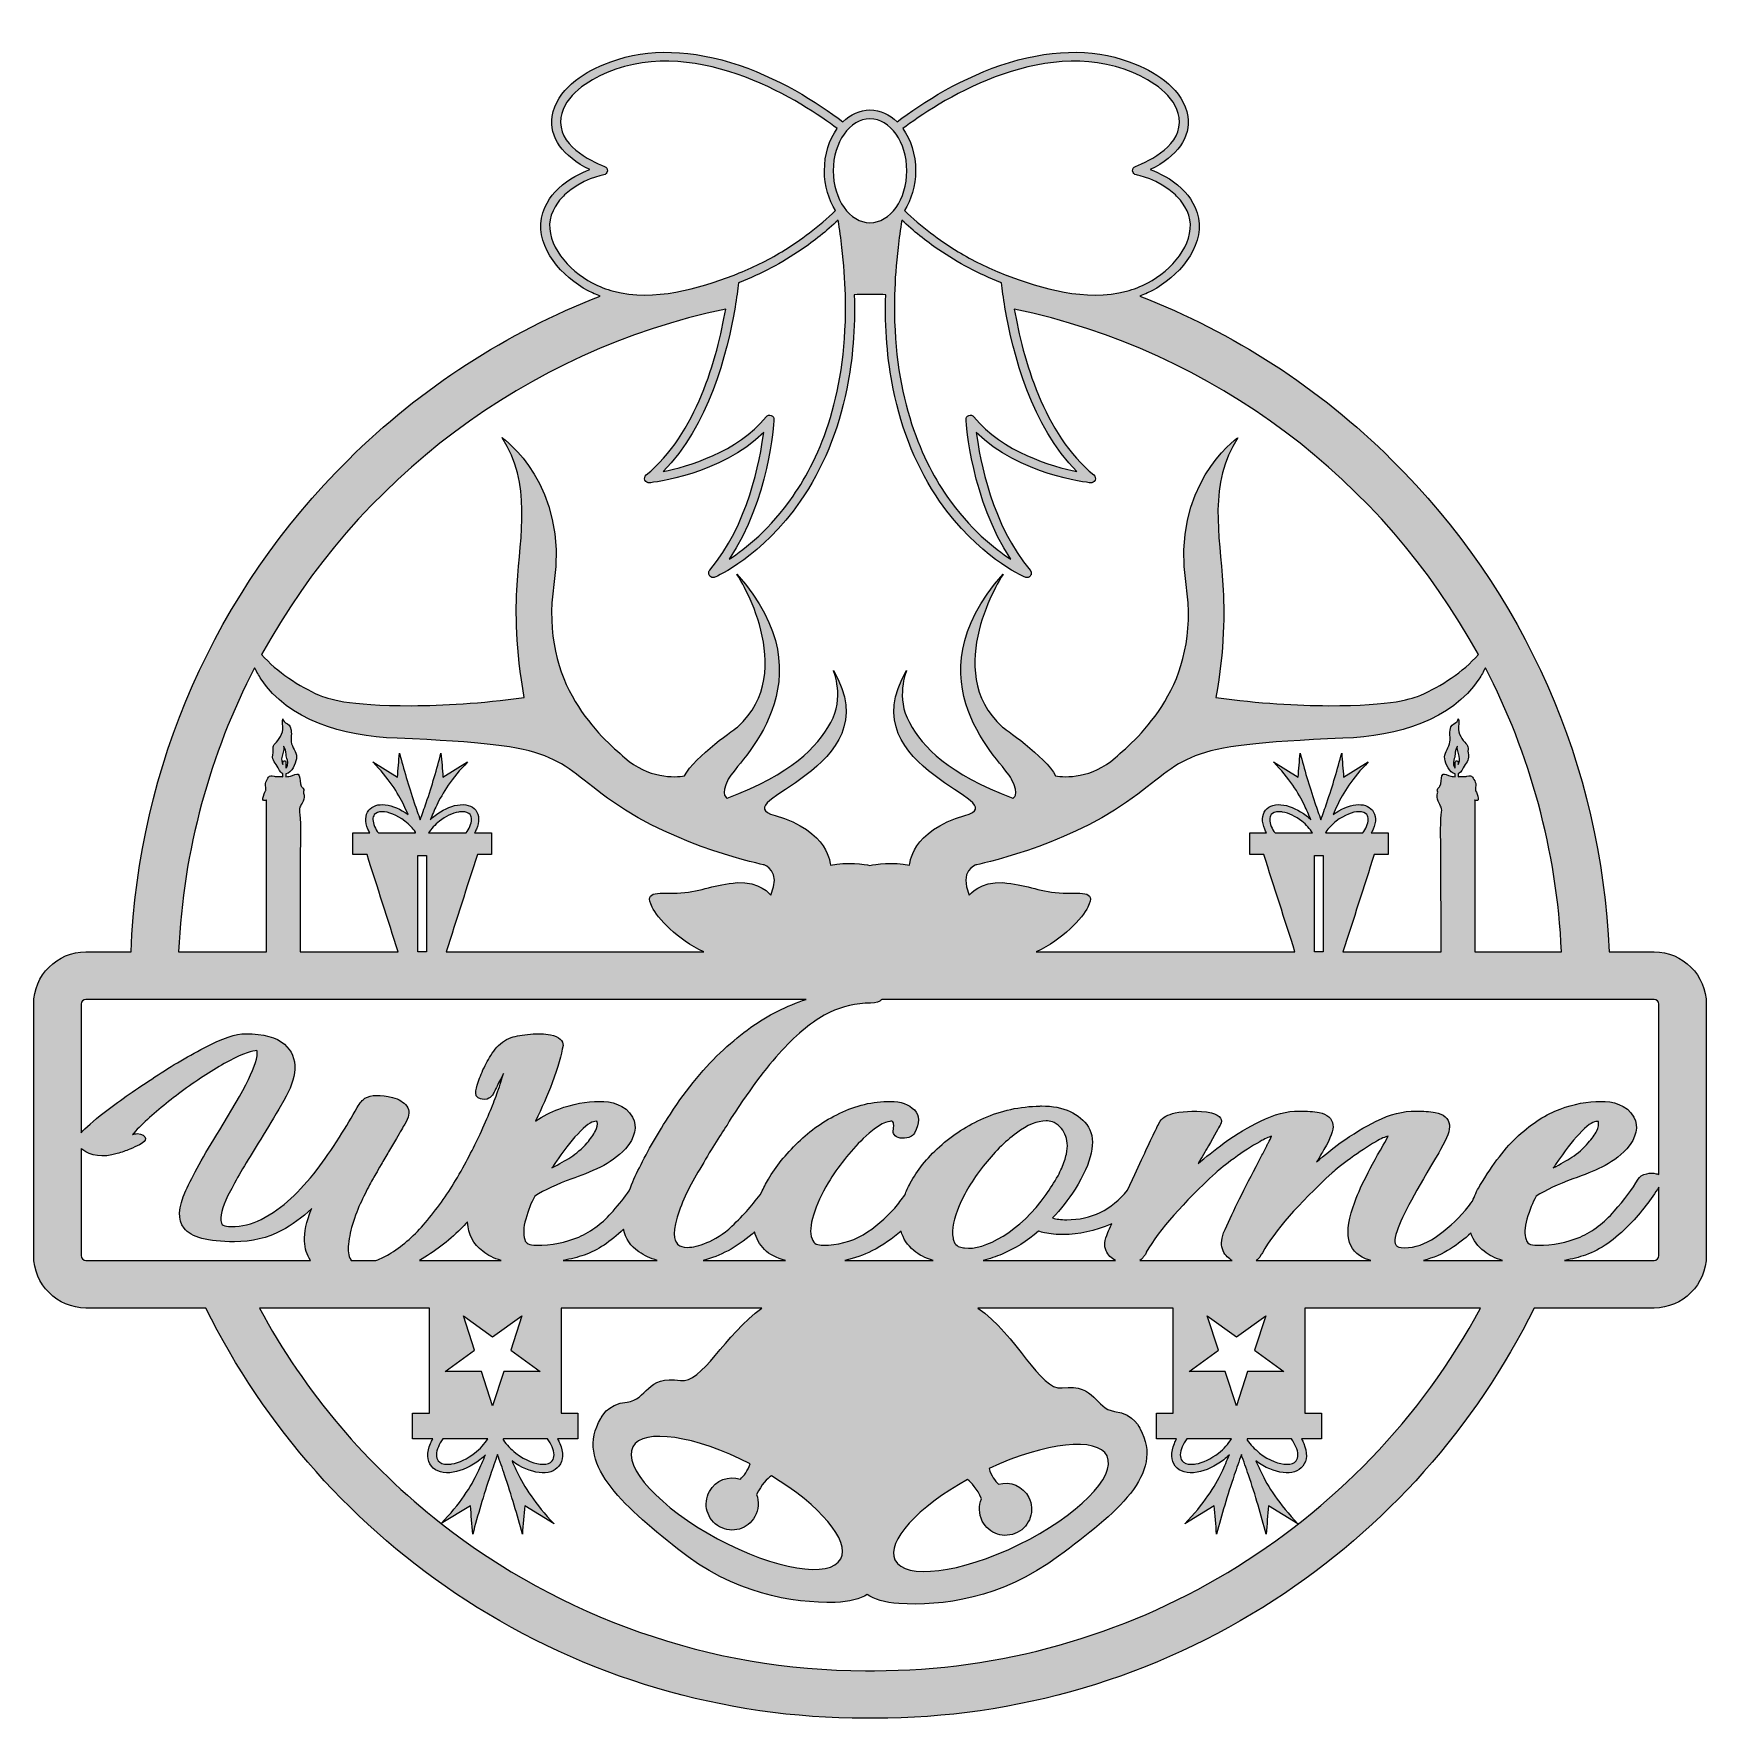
# Model space of a CAD drawing. Extents: x 106 to 1895, y -1900 to -99.
import ezdxf

# ---------------------------------------------------------------- set-up
doc = ezdxf.new("R2010")
doc.units = 0
doc.header["$MEASUREMENT"] = 0
doc.layers.add('Layer 1', color=7, linetype='Continuous')

msp = doc.modelspace()

# ---------------------------------------------------------------- hatches: boundary and pattern name
at = {"layer": 'Layer 1', "true_color": 0xffffff}
h = msp.add_hatch(color=7, dxfattribs=at)
h.dxf.hatch_style = 2
edge = h.paths.add_edge_path()
edge.add_spline(control_points=[(1838.9, -1080.7), (1838.9, -1080.7), (1790.8, -1080.7), (1790.8, -1080.7), (1782.6, -881.8), (1700.8, -695.9), (1558.6, -555), (1480.4, -477.5), (1388.8, -418.4), (1288.9, -379.8), (1293.3, -378.2), (1297.6, -376.3), (1301.8, -374.1), (1329.8, -359.3), (1357.4, -328.7), (1351.8, -296.5), (1349, -280.4), (1337.2, -268.1), (1333.7, -264.7), (1322.4, -254.1), (1309.5, -248), (1300.1, -244.6), (1329.2, -230.2), (1343.7, -209.9), (1340.3, -187.6), (1335.7, -159), (1307.8, -141.7), (1285.2, -132.2), (1245.5, -115.5), (1199.9, -114.8), (1149.6, -130), (1099.3, -145.3), (1056.6, -172.9), (1029.3, -193.5), (1021.2, -185.5), (1011.3, -180.8), (1000.4, -180.8), (989.6, -180.8), (979.6, -185.5), (971.5, -193.5), (944.2, -172.9), (901.5, -145.3), (851.2, -130), (800.9, -114.8), (755.3, -115.5), (715.6, -132.2), (693, -141.7), (665.1, -159), (660.6, -187.6), (657.1, -209.9), (671.7, -230.2), (700.8, -244.6), (691.4, -248), (678.5, -254.1), (667.2, -264.7), (663.6, -268.1), (651.8, -280.4), (649, -296.5), (643.5, -328.7), (671, -359.3), (699, -374.1), (703.2, -376.3), (707.5, -378.2), (711.9, -379.8), (612.1, -418.4), (520.4, -477.5), (442.2, -555), (300.1, -695.9), (218.2, -881.8), (210.1, -1080.7), (210.1, -1080.7), (161.9, -1080.7), (161.9, -1080.7), (131.1, -1080.7), (106, -1105.8), (106, -1136.7), (106, -1136.7), (106, -1405.5), (106, -1405.5), (106, -1436.4), (131.1, -1461.5), (161.9, -1461.5), (161.9, -1461.5), (290.2, -1461.5), (290.2, -1461.5), (353, -1588.6), (448.8, -1696.4), (568.2, -1773.9), (695.5, -1856.4), (843.3, -1900.1), (995.7, -1900.1), (997.3, -1900.1), (998.8, -1900.1), (1000.4, -1900), (1002, -1900.1), (1003.6, -1900.1), (1005.1, -1900.1), (1157.5, -1900.1), (1305.3, -1856.4), (1432.6, -1773.9), (1552, -1696.4), (1647.8, -1588.6), (1710.6, -1461.5), (1710.6, -1461.5), (1838.9, -1461.5), (1838.9, -1461.5), (1869.7, -1461.5), (1894.8, -1436.4), (1894.8, -1405.5), (1894.8, -1405.5), (1894.8, -1136.7), (1894.8, -1136.7), (1894.8, -1105.8), (1869.7, -1080.7), (1838.9, -1080.7)], knot_values=[0, 0, 0, 0, 1, 1, 1, 2, 2, 2, 3, 3, 3, 4, 4, 4, 5, 5, 5, 6, 6, 6, 7, 7, 7, 8, 8, 8, 9, 9, 9, 10, 10, 10, 11, 11, 11, 12, 12, 12, 13, 13, 13, 14, 14, 14, 15, 15, 15, 16, 16, 16, 17, 17, 17, 18, 18, 18, 19, 19, 19, 20, 20, 20, 21, 21, 21, 22, 22, 22, 23, 23, 23, 24, 24, 24, 25, 25, 25, 26, 26, 26, 27, 27, 27, 28, 28, 28, 29, 29, 29, 30, 30, 30, 31, 31, 31, 32, 32, 32, 33, 33, 33, 34, 34, 34, 35, 35, 35, 36, 36, 36, 37, 37, 37, 38, 38, 38, 38], degree=3, periodic=1)
edge = h.paths.add_edge_path()
edge.add_spline(control_points=[(1838.9, -1131.6), (1841.6, -1131.6), (1844, -1133.9), (1844, -1136.7), (1844, -1136.7), (1844, -1318.9), (1844, -1318.9), (1843.3, -1318.6), (1842.7, -1318.3), (1842.3, -1318.2), (1841.9, -1318.1), (1841.6, -1318), (1841.2, -1317.9), (1837.9, -1317.2), (1834.3, -1317.2), (1831.3, -1317.9), (1826.7, -1318.7), (1823, -1321.2), (1822, -1323.7), (1815.7, -1334.3), (1807.1, -1345.8), (1796.3, -1358), (1785.8, -1370.2), (1773.5, -1379.5), (1759.8, -1385.6), (1745.7, -1391.5), (1730.9, -1394.4), (1714.4, -1394.4), (1705.6, -1394.4), (1703.1, -1392.1), (1702, -1388.3), (1700.2, -1382.8), (1700.5, -1375.8), (1703, -1366.4), (1705.9, -1356.6), (1708.9, -1349), (1712.8, -1342.1), (1723.3, -1335.4), (1736.2, -1329.3), (1752.1, -1323.5), (1764.9, -1319), (1774.5, -1315.1), (1783.1, -1310.9), (1792.7, -1306.2), (1801.4, -1300), (1809.8, -1291.5), (1820.1, -1279), (1822.6, -1267.5), (1817.3, -1257.6), (1809.9, -1243.5), (1794, -1240.6), (1782.1, -1240.6), (1767.8, -1240.6), (1753, -1243.4), (1738.4, -1248.9), (1723.6, -1254.3), (1708.7, -1263.8), (1694.1, -1277.1), (1680.3, -1289.7), (1666.7, -1307.2), (1652.7, -1330.7), (1649.2, -1336.5), (1646.7, -1341.9), (1644.9, -1347.2), (1644.9, -1347.2), (1643.1, -1349.6), (1643.1, -1349.6), (1641.2, -1352.1), (1639.3, -1354.5), (1637.2, -1357), (1627.5, -1368.4), (1616.8, -1377.9), (1604.8, -1386.1), (1594.3, -1393.3), (1583, -1397), (1572.3, -1397), (1566.1, -1397), (1564.5, -1395.7), (1563.9, -1395.3), (1562.5, -1394.1), (1559.6, -1390.2), (1564.1, -1378.9), (1569.8, -1362.9), (1584.3, -1335.8), (1608.6, -1295.7), (1608.6, -1295.7), (1610.5, -1291.9), (1610.5, -1291.9), (1617.8, -1279.6), (1620.8, -1271.3), (1620, -1265.7), (1619.3, -1258.8), (1613.7, -1254), (1604.9, -1252.4), (1599.1, -1251.4), (1592.1, -1250.9), (1584, -1250.9), (1570.7, -1250.9), (1556.9, -1254.4), (1541.8, -1261.7), (1529.2, -1268), (1516.7, -1275.6), (1503.4, -1285), (1494.7, -1291.5), (1486.5, -1298), (1478, -1305.3), (1481.2, -1300.2), (1483.8, -1295.7), (1485.9, -1291.9), (1493.2, -1279.6), (1496.2, -1271.3), (1495.5, -1265.7), (1494.7, -1259.1), (1489.3, -1254.1), (1480.8, -1252.4), (1475, -1251.4), (1467.8, -1250.9), (1459.4, -1250.9), (1446.5, -1250.9), (1432.6, -1254.5), (1417.9, -1261.7), (1405.3, -1268), (1392.7, -1275.5), (1379.3, -1285), (1368.4, -1293.1), (1358.9, -1300.5), (1351.2, -1307.1), (1355.2, -1300.5), (1358.8, -1294.2), (1362.4, -1288.2), (1362.4, -1288.2), (1364.4, -1284.7), (1364.4, -1284.7), (1371, -1272.8), (1374.6, -1266.4), (1375.2, -1265.5), (1378.3, -1260.6), (1375.1, -1255.8), (1365.8, -1252.8), (1351.5, -1249.8), (1336.9, -1251.1), (1326.9, -1252.9), (1319, -1254.8), (1313.7, -1257.6), (1310.6, -1261.9), (1310.6, -1261.9), (1309.3, -1264.4), (1309.3, -1264.4), (1307.4, -1268.1), (1304.2, -1274.2), (1300.5, -1282.6), (1300.5, -1282.6), (1297.6, -1288.7), (1297.6, -1288.7), (1293.1, -1298), (1288.2, -1308), (1283.5, -1318.8), (1283.5, -1318.8), (1275.8, -1335.6), (1275.8, -1335.6), (1258.5, -1356.8), (1237.2, -1367.1), (1210.8, -1367.1), (1204.5, -1367.1), (1199.6, -1366.5), (1195.7, -1365.2), (1204.2, -1356.1), (1212.2, -1345.8), (1219.7, -1334.5), (1237.9, -1305.1), (1242.8, -1282.8), (1234, -1268.2), (1224.8, -1253.4), (1207.5, -1245.5), (1183.9, -1245.5), (1183.3, -1245.5), (1182.8, -1245.6), (1182.2, -1245.6), (1160.5, -1246), (1140.3, -1250.4), (1122.3, -1258.5), (1104.7, -1266.1), (1089.1, -1276.1), (1074.7, -1289.1), (1061.2, -1301.3), (1050.7, -1314.5), (1043.4, -1328.2), (1041.1, -1332.6), (1039.2, -1336.7), (1037.6, -1340.8), (1034.3, -1345.3), (1030.8, -1349.9), (1027, -1354.6), (1017, -1366), (1005.8, -1375.4), (993, -1383.2), (979.8, -1390.7), (965.9, -1394.4), (950.3, -1394.4), (944.4, -1394.4), (940.4, -1393.2), (938.4, -1387.4), (936, -1381.3), (936.5, -1372.6), (940, -1362.1), (943.3, -1350.8), (948.6, -1339.3), (955.6, -1327.8), (966.4, -1310.2), (978.7, -1294.7), (993.2, -1280.3), (1010.6, -1263.2), (1020.2, -1261.9), (1022.8, -1261.9), (1023.4, -1261.9), (1023.9, -1261.9), (1024.4, -1262), (1024.8, -1262.3), (1025.1, -1262.8), (1025.4, -1263.5), (1025.7, -1264.5), (1026.1, -1267.1), (1025.3, -1273.1), (1025.3, -1274), (1025.3, -1275.7), (1027.2, -1277.3), (1030.2, -1280.7), (1039, -1280.8), (1044.2, -1278.2), (1045, -1277.8), (1046.4, -1276.9), (1047.9, -1274.7), (1053.5, -1263.6), (1053.6, -1255.5), (1048, -1249.8), (1042.2, -1243.9), (1033.1, -1240.6), (1022.2, -1240.6), (1003.4, -1240.6), (985.1, -1244.9), (968, -1253.3), (951.3, -1261.3), (936.3, -1271.7), (923.5, -1284.3), (910.2, -1297.3), (899.5, -1310.6), (891.8, -1323.7), (888.9, -1328.3), (886.4, -1333.2), (884.4, -1338.1), (875.9, -1350.1), (865.5, -1361.9), (852.8, -1374.1), (843.3, -1382.5), (834.3, -1388.3), (825.8, -1391.6), (817.8, -1394.9), (810.6, -1396.7), (805.5, -1396.7), (799.7, -1396.7), (797.2, -1395.3), (795.9, -1394.3), (792.5, -1391.8), (787.9, -1384.6), (794.1, -1364.5), (799.6, -1347.5), (807.7, -1330.3), (818.3, -1313.2), (829.9, -1293), (839.1, -1278.1), (847.6, -1265.9), (849.2, -1263), (850.7, -1260.4), (852.1, -1258.2), (874.1, -1224.5), (892.7, -1199.9), (909.2, -1182.9), (926.4, -1164.9), (942.1, -1152.7), (957, -1145.6), (971, -1139), (985.7, -1135.6), (1000.8, -1135.6), (1007.4, -1135.6), (1010.9, -1133.7), (1012.5, -1132.1), (1012.7, -1132), (1012.8, -1131.8), (1013, -1131.6), (1013, -1131.6), (1838.9, -1131.6), (1838.9, -1131.6)], knot_values=[0, 0, 0, 0, 1, 1, 1, 2, 2, 2, 3, 3, 3, 4, 4, 4, 5, 5, 5, 6, 6, 6, 7, 7, 7, 8, 8, 8, 9, 9, 9, 10, 10, 10, 11, 11, 11, 12, 12, 12, 13, 13, 13, 14, 14, 14, 15, 15, 15, 16, 16, 16, 17, 17, 17, 18, 18, 18, 19, 19, 19, 20, 20, 20, 21, 21, 21, 22, 22, 22, 23, 23, 23, 24, 24, 24, 25, 25, 25, 26, 26, 26, 27, 27, 27, 28, 28, 28, 29, 29, 29, 30, 30, 30, 31, 31, 31, 32, 32, 32, 33, 33, 33, 34, 34, 34, 35, 35, 35, 36, 36, 36, 37, 37, 37, 38, 38, 38, 39, 39, 39, 40, 40, 40, 41, 41, 41, 42, 42, 42, 43, 43, 43, 44, 44, 44, 45, 45, 45, 46, 46, 46, 47, 47, 47, 48, 48, 48, 49, 49, 49, 50, 50, 50, 51, 51, 51, 52, 52, 52, 53, 53, 53, 54, 54, 54, 55, 55, 55, 56, 56, 56, 57, 57, 57, 58, 58, 58, 59, 59, 59, 60, 60, 60, 61, 61, 61, 62, 62, 62, 63, 63, 63, 64, 64, 64, 65, 65, 65, 66, 66, 66, 67, 67, 67, 68, 68, 68, 69, 69, 69, 70, 70, 70, 71, 71, 71, 72, 72, 72, 73, 73, 73, 74, 74, 74, 75, 75, 75, 76, 76, 76, 77, 77, 77, 78, 78, 78, 79, 79, 79, 80, 80, 80, 81, 81, 81, 82, 82, 82, 83, 83, 83, 84, 84, 84, 85, 85, 85, 86, 86, 86, 87, 87, 87, 88, 88, 88, 89, 89, 89, 90, 90, 90, 91, 91, 91, 92, 92, 92, 93, 93, 93, 94, 94, 94, 95, 95, 95, 96, 96, 96, 97, 97, 97, 97], degree=3, periodic=1)
edge = h.paths.add_edge_path()
edge.add_spline(control_points=[(1120.5, -1689.2), (1127.4, -1702.9), (1144.2, -1708.5), (1157.9, -1701.5), (1171.7, -1694.6), (1177.2, -1677.8), (1170.3, -1664.1), (1164.1, -1651.9), (1150.3, -1646.2), (1137.7, -1649.9), (1134.3, -1646.3), (1129.9, -1640.6), (1127.8, -1633.1), (1188.1, -1605), (1243.7, -1598.9), (1253.9, -1619.7), (1264.5, -1641.3), (1222.3, -1683.7), (1159.7, -1714.4), (1097, -1745), (1037.7, -1752.4), (1027.1, -1730.8), (1017.5, -1711.2), (1051.5, -1674.4), (1104.7, -1644.9), (1108.7, -1648.1), (1115.1, -1654.5), (1119.8, -1665.5), (1116.6, -1672.8), (1116.6, -1681.5), (1120.5, -1689.2)], knot_values=[0, 0, 0, 0, 1, 1, 1, 2, 2, 2, 3, 3, 3, 4, 4, 4, 5, 5, 5, 6, 6, 6, 7, 7, 7, 8, 8, 8, 9, 9, 9, 10, 10, 10, 10], degree=3, periodic=1)
edge = h.paths.add_edge_path()
edge.add_spline(control_points=[(839.6, -1695.4), (853, -1702.8), (869.9, -1698), (877.4, -1684.5), (881.7, -1677), (881.9, -1668.3), (879.1, -1660.8), (884.2, -1650), (890.8, -1643.9), (894.9, -1640.8), (947.1, -1672.4), (979.5, -1710.4), (969.2, -1729.7), (957.8, -1750.8), (898.8, -1741.2), (837.4, -1708.1), (775.9, -1675.1), (735.4, -1631.1), (746.8, -1610), (757.8, -1589.5), (813.2, -1597.8), (872.3, -1628.1), (869.9, -1635.6), (865.3, -1641.1), (861.8, -1644.5), (849.3, -1640.4), (835.3, -1645.5), (828.7, -1657.5), (821.3, -1670.9), (826.1, -1687.9), (839.6, -1695.4)], knot_values=[0, 0, 0, 0, 1, 1, 1, 2, 2, 2, 3, 3, 3, 4, 4, 4, 5, 5, 5, 6, 6, 6, 7, 7, 7, 8, 8, 8, 9, 9, 9, 10, 10, 10, 10], degree=3, periodic=1)
edge = h.paths.add_edge_path()
edge.add_spline(control_points=[(538.8, -1609.8), (540, -1607), (541.6, -1604.2), (543.6, -1601.5), (543.6, -1601.5), (591.6, -1601.5), (591.6, -1601.5), (588.2, -1606.8), (583.4, -1612), (577.6, -1616.5), (569.7, -1622.7), (561.1, -1626.9), (553.2, -1628.2), (551.5, -1628.4), (550, -1628.6), (548.5, -1628.6), (544, -1628.6), (540.5, -1627.3), (538.6, -1624.8), (536, -1621.6), (536.1, -1616.1), (538.8, -1609.8)], knot_values=[0, 0, 0, 0, 1, 1, 1, 2, 2, 2, 3, 3, 3, 4, 4, 4, 5, 5, 5, 6, 6, 6, 7, 7, 7, 7], degree=3, periodic=1)
edge = h.paths.add_edge_path()
edge.add_spline(control_points=[(518.5, -1410.6), (534.4, -1401.5), (549.3, -1390.3), (562.7, -1376.9), (565.2, -1374.4), (567.7, -1371.9), (570.1, -1369.4), (570.1, -1369.5), (570.1, -1369.7), (570.1, -1369.9), (570.7, -1382.7), (576.2, -1393.2), (586.3, -1400.9), (591.6, -1405.2), (598.2, -1408.4), (606.1, -1410.6), (606.1, -1410.6), (518.5, -1410.6), (518.5, -1410.6)], knot_values=[0, 0, 0, 0, 1, 1, 1, 2, 2, 2, 3, 3, 3, 4, 4, 4, 5, 5, 5, 6, 6, 6, 6], degree=3, periodic=1)
h.paths.add_polyline_path([(584.9, -1529.2), (546.2, -1529.2), (577.5, -1506.5), (565.5, -1469.7), (596.8, -1492.4), (628.1, -1469.7), (616.2, -1506.5), (647.5, -1529.2), (608.8, -1529.2), (596.8, -1566)])
edge = h.paths.add_edge_path()
edge.add_spline(control_points=[(608.3, -1601.5), (608.3, -1601.5), (655.6, -1601.5), (655.6, -1601.5), (657.5, -1604.2), (659.2, -1607), (660.4, -1609.8), (663.1, -1616.1), (663.2, -1621.6), (660.6, -1624.9), (658.7, -1627.3), (655.2, -1628.5), (650.6, -1628.5), (642.8, -1628.5), (632.1, -1624.8), (621.5, -1616.5), (616.2, -1612.3), (611.7, -1607.5), (608.4, -1602.6), (608.3, -1602.4), (608.2, -1602.2), (608.1, -1602), (608.2, -1601.8), (608.2, -1601.7), (608.3, -1601.5)], knot_values=[0, 0, 0, 0, 1, 1, 1, 2, 2, 2, 3, 3, 3, 4, 4, 4, 5, 5, 5, 6, 6, 6, 7, 7, 7, 8, 8, 8, 8], degree=3, periodic=1)
edge = h.paths.add_edge_path()
edge.add_spline(control_points=[(822.1, -1410.6), (839.9, -1406.1), (857.4, -1396.8), (874.4, -1382.6), (875.3, -1381.8), (876.1, -1380.9), (877, -1380.1), (878.6, -1387.1), (882.2, -1393.4), (887.6, -1399), (892.7, -1404.3), (900.4, -1408.1), (910.2, -1410.6), (910.2, -1410.6), (822.1, -1410.6), (822.1, -1410.6)], knot_values=[0, 0, 0, 0, 1, 1, 1, 2, 2, 2, 3, 3, 3, 4, 4, 4, 5, 5, 5, 5], degree=3, periodic=1)
edge = h.paths.add_edge_path()
edge.add_spline(control_points=[(1095.9, -1352.1), (1101.2, -1339.2), (1109.7, -1325), (1121.3, -1310), (1132.5, -1295.8), (1144.5, -1283.8), (1157.1, -1274.5), (1168.6, -1265.8), (1179.3, -1261.5), (1188.8, -1261.5), (1192.5, -1261.5), (1198.1, -1262.1), (1203.5, -1268), (1205.7, -1270), (1207.4, -1272.5), (1208.9, -1275.7), (1211.7, -1281.7), (1212.2, -1288.5), (1210.4, -1297), (1209.4, -1301.6), (1207.7, -1306.5), (1205.4, -1311.9), (1204.2, -1314.6), (1203, -1317.4), (1201.5, -1320.1), (1197.6, -1327.2), (1192.8, -1334.3), (1188.7, -1340.3), (1161.9, -1378.9), (1122, -1401), (1101.6, -1397.1), (1101.2, -1397.1), (1100.8, -1397), (1100.4, -1397), (1096.5, -1396.6), (1092.6, -1395.7), (1090.4, -1390.8), (1089.9, -1389.6), (1089.4, -1388.2), (1089.2, -1386.9), (1087.7, -1377.1), (1089.9, -1365.4), (1095.9, -1352.1)], knot_values=[0, 0, 0, 0, 1, 1, 1, 2, 2, 2, 3, 3, 3, 4, 4, 4, 5, 5, 5, 6, 6, 6, 7, 7, 7, 8, 8, 8, 9, 9, 9, 10, 10, 10, 11, 11, 11, 12, 12, 12, 13, 13, 13, 14, 14, 14, 14], degree=3, periodic=1)
edge = h.paths.add_edge_path()
edge.add_spline(control_points=[(973.4, -1410.6), (984, -1408.4), (993.7, -1405), (1002.5, -1400.4), (1014.3, -1394.3), (1024.7, -1387.2), (1033.7, -1379.3), (1035.8, -1387.5), (1040.3, -1394.3), (1047.2, -1400.1), (1052.5, -1404.8), (1059.6, -1408.3), (1068.1, -1410.6), (1068.1, -1410.6), (973.4, -1410.6), (973.4, -1410.6)], knot_values=[0, 0, 0, 0, 1, 1, 1, 2, 2, 2, 3, 3, 3, 4, 4, 4, 5, 5, 5, 5], degree=3, periodic=1)
edge = h.paths.add_edge_path()
edge.add_spline(control_points=[(1141.9, -1403.8), (1155.3, -1398.2), (1168.1, -1390.1), (1180.7, -1379.3), (1182.6, -1380), (1184.7, -1380.6), (1187.1, -1381.1), (1193.2, -1382.4), (1200.1, -1383), (1207.5, -1383), (1223.6, -1383), (1240.4, -1379.2), (1258.9, -1371.5), (1257.1, -1375.4), (1255.7, -1378.6), (1254.8, -1380.9), (1251.1, -1388.9), (1250.5, -1395.2), (1253, -1400.2), (1254.9, -1405), (1258.4, -1408.4), (1263, -1410.6), (1263, -1410.6), (1121.4, -1410.6), (1121.4, -1410.6), (1128.3, -1408.9), (1135.1, -1406.7), (1141.9, -1403.8)], knot_values=[0, 0, 0, 0, 1, 1, 1, 2, 2, 2, 3, 3, 3, 4, 4, 4, 5, 5, 5, 6, 6, 6, 7, 7, 7, 8, 8, 8, 9, 9, 9, 9], degree=3, periodic=1)
edge = h.paths.add_edge_path()
edge.add_spline(control_points=[(1378.1, -1400.2), (1380.2, -1405.7), (1384.3, -1408.9), (1387.8, -1410.6), (1387.8, -1410.6), (1289.1, -1410.6), (1289.1, -1410.6), (1290.7, -1409.6), (1292, -1408.4), (1292.7, -1407), (1292.9, -1406.6), (1293.3, -1406.2), (1293.6, -1405.9), (1293.6, -1405.9), (1294.2, -1405.1), (1294.2, -1405.1), (1295.4, -1403.9), (1295.8, -1402.6), (1295.9, -1401.7), (1310.4, -1377.4), (1335.4, -1349), (1369.9, -1317.2), (1374.4, -1313.4), (1380.6, -1308.1), (1389.7, -1301.5), (1399.9, -1294.1), (1408.3, -1288.6), (1417.3, -1283.7), (1422.7, -1280.5), (1426.8, -1278.8), (1429.7, -1277.9), (1428.9, -1279.9), (1427.7, -1282.4), (1426.2, -1285.3), (1426.2, -1285.3), (1426, -1285.8), (1426, -1285.8), (1425.3, -1286.6), (1425, -1287.5), (1424.8, -1288.1), (1422.9, -1291.8), (1420.9, -1295.6), (1418.8, -1299.7), (1418.8, -1299.7), (1413.5, -1310.1), (1413.5, -1310.1), (1398.2, -1339), (1387.2, -1361.5), (1378.6, -1381.2), (1375.8, -1388.9), (1375.7, -1395.2), (1378.1, -1400.2)], knot_values=[0, 0, 0, 0, 1, 1, 1, 2, 2, 2, 3, 3, 3, 4, 4, 4, 5, 5, 5, 6, 6, 6, 7, 7, 7, 8, 8, 8, 9, 9, 9, 10, 10, 10, 11, 11, 11, 12, 12, 12, 13, 13, 13, 14, 14, 14, 15, 15, 15, 16, 16, 16, 17, 17, 17, 17], degree=3, periodic=1)
edge = h.paths.add_edge_path()
edge.add_spline(control_points=[(1334.3, -1609.8), (1335.5, -1607), (1337.2, -1604.2), (1339.1, -1601.5), (1339.1, -1601.5), (1387.1, -1601.5), (1387.1, -1601.5), (1383.7, -1606.8), (1378.9, -1612), (1373.2, -1616.5), (1365.2, -1622.7), (1356.6, -1626.9), (1348.7, -1628.2), (1347.1, -1628.4), (1345.5, -1628.6), (1344, -1628.6), (1339.5, -1628.6), (1336, -1627.3), (1334.1, -1624.8), (1331.5, -1621.6), (1331.6, -1616.1), (1334.3, -1609.8)], knot_values=[0, 0, 0, 0, 1, 1, 1, 2, 2, 2, 3, 3, 3, 4, 4, 4, 5, 5, 5, 6, 6, 6, 7, 7, 7, 7], degree=3, periodic=1)
h.paths.add_polyline_path([(1380.4, -1529.2), (1341.7, -1529.2), (1373, -1506.5), (1361.1, -1469.7), (1392.3, -1492.4), (1423.6, -1469.7), (1411.7, -1506.5), (1443, -1529.2), (1404.3, -1529.2), (1392.3, -1566)])
edge = h.paths.add_edge_path()
edge.add_spline(control_points=[(1403.8, -1601.5), (1403.8, -1601.5), (1451.1, -1601.5), (1451.1, -1601.5), (1453.1, -1604.2), (1454.7, -1607), (1455.9, -1609.8), (1458.6, -1616.1), (1458.7, -1621.6), (1456.1, -1624.9), (1454.2, -1627.3), (1450.7, -1628.5), (1446.2, -1628.5), (1438.4, -1628.5), (1427.6, -1624.8), (1417.1, -1616.5), (1411.7, -1612.3), (1407.2, -1607.5), (1403.9, -1602.6), (1403.8, -1602.4), (1403.7, -1602.2), (1403.6, -1602), (1403.7, -1601.8), (1403.8, -1601.7), (1403.8, -1601.5)], knot_values=[0, 0, 0, 0, 1, 1, 1, 2, 2, 2, 3, 3, 3, 4, 4, 4, 5, 5, 5, 6, 6, 6, 7, 7, 7, 8, 8, 8, 8], degree=3, periodic=1)
edge = h.paths.add_edge_path()
edge.add_spline(control_points=[(1413.4, -1410.6), (1414.5, -1409.9), (1415.5, -1409.1), (1416.4, -1408.2), (1416.8, -1407.9), (1417.1, -1407.4), (1417.3, -1407), (1417.3, -1407), (1418.5, -1404.7), (1418.5, -1404.7), (1419.3, -1403.9), (1419.7, -1403.1), (1420, -1402.4), (1433.6, -1378.7), (1458, -1350.8), (1494.8, -1316.9), (1498.5, -1313.4), (1504.7, -1308.5), (1514.3, -1301.5), (1523.7, -1294.6), (1532.5, -1288.8), (1541.2, -1283.7), (1547.1, -1280.3), (1551.4, -1278.5), (1554.5, -1277.7), (1553.5, -1280.1), (1551.8, -1283.3), (1549.3, -1287.3), (1532.5, -1316.4), (1522.3, -1337.4), (1517, -1353.5), (1511.5, -1370.5), (1510.3, -1383), (1513.3, -1391.5), (1516.7, -1400.8), (1523.6, -1407.1), (1534, -1410.1), (1534.7, -1410.3), (1535.4, -1410.4), (1536.1, -1410.6), (1536.1, -1410.6), (1413.4, -1410.6), (1413.4, -1410.6)], knot_values=[0, 0, 0, 0, 1, 1, 1, 2, 2, 2, 3, 3, 3, 4, 4, 4, 5, 5, 5, 6, 6, 6, 7, 7, 7, 8, 8, 8, 9, 9, 9, 10, 10, 10, 11, 11, 11, 12, 12, 12, 13, 13, 13, 14, 14, 14, 14], degree=3, periodic=1)
edge = h.paths.add_edge_path()
edge.add_spline(control_points=[(1731.2, -1311.6), (1733.2, -1308.7), (1735.3, -1305.5), (1737.7, -1302.2), (1737.7, -1302.2), (1737.7, -1302.2), (1737.7, -1302.1), (1746.2, -1289.7), (1753.8, -1280.3), (1761.7, -1272.5), (1769.6, -1264.1), (1775, -1262), (1778, -1262), (1778.5, -1262), (1779, -1262.1), (1779.4, -1262.2), (1780, -1265.1), (1779.4, -1268.5), (1777.8, -1272.1), (1775.4, -1276.4), (1772.5, -1280.4), (1768.6, -1284.9), (1763.3, -1291.1), (1757.3, -1296.3), (1751.1, -1300.3), (1745.6, -1303.7), (1739, -1307.6), (1731.2, -1311.6)], knot_values=[0, 0, 0, 0, 1, 1, 1, 2, 2, 2, 3, 3, 3, 4, 4, 4, 5, 5, 5, 6, 6, 6, 7, 7, 7, 8, 8, 8, 9, 9, 9, 9], degree=3, periodic=1)
edge = h.paths.add_edge_path()
edge.add_spline(control_points=[(1677, -1410.6), (1677, -1410.6), (1592.2, -1410.6), (1592.2, -1410.6), (1602.8, -1408), (1612.6, -1403.9), (1621.4, -1398.1), (1629.2, -1393), (1636.4, -1387.5), (1643.1, -1381.6), (1645.6, -1389.2), (1650.3, -1395.7), (1657.2, -1400.9), (1662.5, -1405.2), (1669.1, -1408.4), (1677, -1410.6)], knot_values=[0, 0, 0, 0, 1, 1, 1, 2, 2, 2, 3, 3, 3, 4, 4, 4, 5, 5, 5, 5], degree=3, periodic=1)
h.paths.add_polyline_path([(1475.9, -1080.7), (1475.9, -977.7), (1485.2, -977.7), (1485.2, -1080.7)])
edge = h.paths.add_edge_path()
edge.add_spline(control_points=[(1487.7, -953.3), (1487.8, -953.1), (1487.8, -952.9), (1487.9, -952.7), (1490.7, -948.6), (1494.5, -944.6), (1499, -941.1), (1507.8, -934.2), (1516.8, -931), (1523.3, -931), (1527.2, -931), (1530.2, -932.1), (1531.7, -934.1), (1533.9, -936.8), (1533.8, -941.4), (1531.5, -946.7), (1530.5, -949), (1529.1, -951.4), (1527.5, -953.7), (1527.5, -953.7), (1487.9, -953.7), (1487.9, -953.7), (1487.8, -953.6), (1487.7, -953.4), (1487.7, -953.3)], knot_values=[0, 0, 0, 0, 1, 1, 1, 2, 2, 2, 3, 3, 3, 4, 4, 4, 5, 5, 5, 6, 6, 6, 7, 7, 7, 8, 8, 8, 8], degree=3, periodic=1)
edge = h.paths.add_edge_path()
edge.add_spline(control_points=[(1630.4, -871.6), (1631.6, -875.4), (1630.6, -878.5), (1629.5, -880.4), (1629.5, -880.4), (1629.5, -878.1), (1629.5, -878.1), (1629.5, -877.2), (1628.8, -876.5), (1627.9, -876.5), (1627.5, -876.5), (1627.1, -876.7), (1626.8, -877), (1626.5, -877.3), (1626.3, -877.7), (1626.3, -878.1), (1626.3, -878.1), (1626.3, -884.3), (1626.3, -884.3), (1626.1, -884.2), (1625.8, -883.9), (1625.4, -883.4), (1623.6, -880.7), (1624.4, -876.1), (1625.3, -874.1), (1626.2, -871.9), (1625.9, -870.5), (1626.2, -867.2), (1626.6, -863.9), (1628.8, -860.8), (1628.8, -860.8), (1628.2, -863.2), (1628.5, -865), (1630.4, -871.6)], knot_values=[0, 0, 0, 0, 1, 1, 1, 2, 2, 2, 3, 3, 3, 4, 4, 4, 5, 5, 5, 6, 6, 6, 7, 7, 7, 8, 8, 8, 9, 9, 9, 10, 10, 10, 11, 11, 11, 11], degree=3, periodic=1)
edge = h.paths.add_edge_path()
edge.add_spline(control_points=[(1658.5, -777), (1706.1, -868.8), (1735, -971.8), (1739.9, -1080.7), (1739.9, -1080.7), (1647.1, -1080.7), (1647.1, -1080.7), (1647.1, -1080.7), (1647.1, -918.4), (1647.1, -918.4), (1647.1, -918.4), (1652.7, -921.8), (1650.3, -914.2), (1647.8, -906.7), (1647.8, -909.3), (1647.8, -906.2), (1647.7, -904.3), (1648.7, -902.6), (1648.2, -900.7), (1647.8, -898.9), (1646.5, -896.7), (1645.6, -895.1), (1644.7, -893.4), (1643.1, -892.3), (1641, -892.5), (1636.6, -893), (1639.2, -893.5), (1634.8, -893.2), (1632, -893.1), (1630.8, -893.4), (1629.5, -893.5), (1629.5, -893.5), (1629.5, -890.4), (1629.5, -890.4), (1630.7, -889.8), (1632.8, -888.2), (1634.6, -884.2), (1637.4, -878.3), (1641.4, -876.8), (1640.3, -870.3), (1639.2, -863.8), (1641.3, -861.3), (1637.8, -858), (1634.3, -854.7), (1628.8, -847.3), (1629.7, -840.5), (1630.6, -833.6), (1629.6, -831.5), (1629.6, -831.5), (1629.6, -831.5), (1629.5, -834.4), (1626.7, -836), (1623.8, -837.5), (1621.6, -838), (1620.7, -843.8), (1619.8, -849.6), (1621.9, -852.4), (1620.2, -858.3), (1618.4, -864.2), (1614, -869), (1615, -874.5), (1616, -879.7), (1619.8, -889.3), (1626.3, -890.4), (1626.3, -890.4), (1626.3, -893.5), (1626.3, -893.5), (1623.4, -893.2), (1623, -893.4), (1619.2, -892.2), (1615.4, -891.1), (1613.5, -889.4), (1612.1, -892.5), (1610.8, -895.6), (1611.8, -900.6), (1609.9, -903.6), (1609.2, -904.6), (1608.5, -905.3), (1607.7, -906.3), (1607.3, -906.8), (1606.9, -907.4), (1607.1, -908.1), (1607.1, -908.4), (1607.4, -908.8), (1607.5, -909.1), (1607.8, -909.9), (1607.6, -910.6), (1607.4, -911.3), (1606.6, -914.2), (1606.8, -916.9), (1608, -919.6), (1610.9, -925.9), (1612.7, -926.1), (1611.4, -934.3), (1610.1, -942.5), (1610.9, -972.1), (1610.9, -972.1), (1610.9, -972.1), (1611.1, -1080.7), (1611.1, -1080.7), (1611.1, -1080.7), (1506.2, -1080.7), (1506.2, -1080.7), (1517.4, -1046.1), (1528.5, -1011.4), (1539.6, -976.8), (1539.6, -976.8), (1554.6, -976.8), (1554.6, -976.8), (1554.6, -976.8), (1554.6, -953.7), (1554.6, -953.7), (1554.6, -953.7), (1536.5, -953.7), (1536.5, -953.7), (1537.3, -952.4), (1537.9, -951.1), (1538.5, -949.7), (1542, -941.7), (1541.7, -934.4), (1537.7, -929.4), (1530.2, -919.8), (1512, -921.9), (1495.7, -934), (1497.1, -930.7), (1498.6, -927.3), (1500.2, -924), (1506.3, -911.5), (1516.2, -895.1), (1533.3, -877.8), (1533.3, -877.8), (1506.9, -893.9), (1506.9, -893.9), (1506.2, -885.4), (1505.6, -877), (1504.9, -868.5), (1500.4, -885.3), (1495.2, -903), (1489, -921.4), (1486.9, -927.6), (1484.8, -933.7), (1482.6, -939.7), (1480.5, -933.7), (1478.3, -927.6), (1476.2, -921.4), (1470, -903), (1464.8, -885.3), (1460.4, -868.5), (1459.7, -877), (1459, -885.4), (1458.3, -893.9), (1458.3, -893.9), (1431.9, -877.8), (1431.9, -877.8), (1449, -895.1), (1459, -911.5), (1465, -924), (1467.5, -929.1), (1469.8, -934.4), (1471.8, -939.5), (1470.3, -937.9), (1468.6, -936.5), (1466.8, -935.1), (1459.2, -929.2), (1450.7, -925.1), (1442.9, -923.8), (1434.3, -922.4), (1427.3, -924.4), (1423.4, -929.4), (1419.4, -934.4), (1419.2, -941.7), (1422.6, -949.7), (1423.2, -951.1), (1423.8, -952.4), (1424.6, -953.7), (1424.6, -953.7), (1406.5, -953.7), (1406.5, -953.7), (1406.5, -953.7), (1406.5, -976.8), (1406.5, -976.8), (1406.5, -976.8), (1421.5, -976.8), (1421.5, -976.8), (1432.7, -1011.4), (1443.8, -1046.1), (1454.9, -1080.7), (1454.9, -1080.7), (1178.2, -1080.7), (1178.2, -1080.7), (1206.7, -1067.6), (1227.7, -1044.7), (1233.5, -1032.9), (1243, -1013.5), (1225.2, -1019.4), (1202.7, -1017.8), (1180.2, -1016.1), (1166.4, -1008.5), (1142.5, -1006.8), (1118.7, -1005), (1106.6, -1020), (1106.6, -1020), (1094.9, -994.2), (1113.7, -987.8), (1113.7, -987.8), (1113.7, -987.8), (1206.6, -968.8), (1274.8, -920.8), (1343.1, -872.8), (1325.4, -859.5), (1506.2, -852.5), (1566.2, -850.2), (1622, -833.1), (1651.6, -789.2), (1654.3, -785.2), (1656.5, -781.1), (1658.5, -777)], knot_values=[0, 0, 0, 0, 1, 1, 1, 2, 2, 2, 3, 3, 3, 4, 4, 4, 5, 5, 5, 6, 6, 6, 7, 7, 7, 8, 8, 8, 9, 9, 9, 10, 10, 10, 11, 11, 11, 12, 12, 12, 13, 13, 13, 14, 14, 14, 15, 15, 15, 16, 16, 16, 17, 17, 17, 18, 18, 18, 19, 19, 19, 20, 20, 20, 21, 21, 21, 22, 22, 22, 23, 23, 23, 24, 24, 24, 25, 25, 25, 26, 26, 26, 27, 27, 27, 28, 28, 28, 29, 29, 29, 30, 30, 30, 31, 31, 31, 32, 32, 32, 33, 33, 33, 34, 34, 34, 35, 35, 35, 36, 36, 36, 37, 37, 37, 38, 38, 38, 39, 39, 39, 40, 40, 40, 41, 41, 41, 42, 42, 42, 43, 43, 43, 44, 44, 44, 45, 45, 45, 46, 46, 46, 47, 47, 47, 48, 48, 48, 49, 49, 49, 50, 50, 50, 51, 51, 51, 52, 52, 52, 53, 53, 53, 54, 54, 54, 55, 55, 55, 56, 56, 56, 57, 57, 57, 58, 58, 58, 59, 59, 59, 60, 60, 60, 61, 61, 61, 62, 62, 62, 63, 63, 63, 64, 64, 64, 65, 65, 65, 66, 66, 66, 67, 67, 67, 68, 68, 68, 69, 69, 69, 70, 70, 70, 71, 71, 71, 72, 72, 72, 72], degree=3, periodic=1)
edge = h.paths.add_edge_path()
edge.add_spline(control_points=[(1473.8, -953.7), (1473.8, -953.7), (1433.6, -953.7), (1433.6, -953.7), (1431.9, -951.4), (1430.6, -949), (1429.6, -946.7), (1427.3, -941.4), (1427.3, -936.8), (1429.4, -934.1), (1431, -932.1), (1433.9, -931), (1437.7, -931), (1439, -931), (1440.3, -931.1), (1441.7, -931.4), (1448.3, -932.4), (1455.5, -935.9), (1462.2, -941.1), (1467, -944.9), (1471, -949.3), (1473.8, -953.7)], knot_values=[0, 0, 0, 0, 1, 1, 1, 2, 2, 2, 3, 3, 3, 4, 4, 4, 5, 5, 5, 6, 6, 6, 7, 7, 7, 7], degree=3, periodic=1)
edge = h.paths.add_edge_path()
edge.add_spline(control_points=[(1281.5, -140.9), (1302, -149.5), (1327.1, -164.8), (1330.9, -189), (1335.5, -218), (1299.8, -235.1), (1284.3, -241.1), (1282.3, -241.9), (1281.2, -243.9), (1281.3, -246), (1281.5, -248.1), (1283.1, -249.9), (1285.3, -250.2), (1285.5, -250.3), (1309.1, -254.5), (1327.1, -271.6), (1329.3, -273.7), (1340.2, -284.5), (1342.5, -298.1), (1347.1, -324.4), (1323.3, -352.1), (1297.4, -365.7), (1290, -369.6), (1282.4, -372.5), (1274.6, -374.5), (1231.4, -385.9), (1182.8, -371.4), (1147, -357.7), (1146.9, -357.7), (1146.8, -357.7), (1146.7, -357.6), (1145.6, -357.1), (1144.4, -356.7), (1143.3, -356.3), (1126.4, -349.7), (1110.2, -341.7), (1094.6, -332.3), (1074.2, -319.9), (1055.1, -305.2), (1037.2, -288.3), (1044.6, -276.9), (1049.2, -262), (1049.2, -245.8), (1049.2, -228.3), (1044, -212.4), (1035.5, -200.7), (1069.7, -174.9), (1182.4, -99.3), (1281.5, -140.9)], knot_values=[0, 0, 0, 0, 1, 1, 1, 2, 2, 2, 3, 3, 3, 4, 4, 4, 5, 5, 5, 6, 6, 6, 7, 7, 7, 8, 8, 8, 9, 9, 9, 10, 10, 10, 11, 11, 11, 12, 12, 12, 13, 13, 13, 14, 14, 14, 15, 15, 15, 16, 16, 16, 16], degree=3, periodic=1)
edge = h.paths.add_edge_path()
edge.add_spline(control_points=[(1151, -661), (1133.6, -649.8), (1107, -628.7), (1082.6, -593.5), (1053.8, -551.8), (1024, -483.1), (1026.7, -378.5), (1027.1, -362.4), (1028.3, -345.5), (1030.5, -327.7), (1031.5, -318.3), (1032.8, -308.6), (1034.5, -298.7), (1047, -310.3), (1060.2, -320.8), (1073.9, -330.2), (1094.6, -344.4), (1116.7, -356.1), (1139.9, -365.1), (1140.3, -365.3), (1140.7, -365.4), (1141.1, -365.5), (1141.9, -372.9), (1143.1, -381.7), (1144.7, -391.5), (1153.2, -441.7), (1173.5, -519), (1221.7, -567.4), (1195.4, -561.9), (1142.2, -546.7), (1111.5, -508.7), (1110.2, -507.1), (1108, -506.6), (1106.1, -507.3), (1104.1, -508), (1102.9, -510), (1103.1, -512), (1103.3, -515.8), (1108.8, -597.7), (1151, -661)], knot_values=[0, 0, 0, 0, 1, 1, 1, 2, 2, 2, 3, 3, 3, 4, 4, 4, 5, 5, 5, 6, 6, 6, 7, 7, 7, 8, 8, 8, 9, 9, 9, 10, 10, 10, 11, 11, 11, 12, 12, 12, 13, 13, 13, 13], degree=3, periodic=1)
edge = h.paths.add_edge_path()
edge.add_spline(control_points=[(1000.4, -190.3), (1022.1, -190.3), (1039.8, -215.1), (1039.8, -245.8), (1039.8, -276.3), (1022.1, -301.3), (1000.4, -301.3), (978.7, -301.3), (961.1, -276.3), (961.1, -245.8), (961.1, -215.1), (978.7, -190.3), (1000.4, -190.3)], knot_values=[0, 0, 0, 0, 1, 1, 1, 2, 2, 2, 3, 3, 3, 4, 4, 4, 4], degree=3, periodic=1)
edge = h.paths.add_edge_path()
edge.add_spline(control_points=[(894.8, -507.3), (892.9, -506.6), (890.7, -507.1), (889.4, -508.7), (858.6, -546.7), (805.4, -561.9), (779.2, -567.4), (827.3, -519), (847.7, -441.7), (856.1, -391.5), (857.7, -381.7), (859, -372.9), (859.8, -365.5), (860.2, -365.4), (860.6, -365.3), (860.9, -365.1), (884.1, -356.1), (906.2, -344.4), (926.9, -330.2), (940.6, -320.8), (953.8, -310.3), (966.4, -298.7), (968, -308.6), (969.3, -318.3), (970.4, -327.7), (972.5, -345.5), (973.7, -362.4), (974.1, -378.5), (976.8, -483.1), (947.1, -551.8), (918.2, -593.5), (893.8, -628.7), (867.2, -649.8), (849.9, -661), (892.1, -597.8), (897.5, -515.8), (897.7, -512), (897.9, -510), (896.7, -508), (894.8, -507.3)], knot_values=[0, 0, 0, 0, 1, 1, 1, 2, 2, 2, 3, 3, 3, 4, 4, 4, 5, 5, 5, 6, 6, 6, 7, 7, 7, 8, 8, 8, 9, 9, 9, 10, 10, 10, 11, 11, 11, 12, 12, 12, 13, 13, 13, 13], degree=3, periodic=1)
edge = h.paths.add_edge_path()
edge.add_spline(control_points=[(703.4, -365.7), (677.6, -352.1), (653.8, -324.4), (658.3, -298.1), (660.7, -284.5), (671.5, -273.7), (673.7, -271.6), (691.7, -254.5), (715.3, -250.3), (715.6, -250.2), (717.7, -249.9), (719.3, -248.1), (719.5, -246), (719.7, -243.9), (718.5, -241.9), (716.5, -241.1), (701, -235.1), (665.4, -218), (669.9, -189), (673.7, -164.8), (698.9, -149.5), (719.3, -140.9), (818.4, -99.3), (931.2, -174.9), (965.3, -200.7), (956.8, -212.4), (951.7, -228.3), (951.7, -245.8), (951.7, -262), (956.2, -276.9), (963.6, -288.3), (945.8, -305.2), (926.6, -319.9), (906.2, -332.3), (890.7, -341.7), (874.4, -349.7), (857.5, -356.3), (856.4, -356.8), (855.3, -357.1), (854.1, -357.6), (854, -357.7), (854, -357.7), (854, -357.7), (818, -371.4), (769.5, -385.9), (726.2, -374.5), (718.4, -372.5), (710.8, -369.6), (703.4, -365.7)], knot_values=[0, 0, 0, 0, 1, 1, 1, 2, 2, 2, 3, 3, 3, 4, 4, 4, 5, 5, 5, 6, 6, 6, 7, 7, 7, 8, 8, 8, 9, 9, 9, 10, 10, 10, 11, 11, 11, 12, 12, 12, 13, 13, 13, 14, 14, 14, 15, 15, 15, 16, 16, 16, 16], degree=3, periodic=1)
edge = h.paths.add_edge_path()
edge.add_spline(control_points=[(846.1, -393.6), (836.9, -446.5), (814.5, -527.1), (761.1, -571), (759.5, -572.4), (758.9, -574.6), (759.7, -576.5), (760.5, -578.5), (762.5, -579.6), (764.6, -579.4), (767.9, -579), (841, -570.7), (886.8, -525.5), (882.9, -555.2), (869.8, -625), (829.1, -672.8), (828.3, -673.7), (827.9, -674.8), (827.9, -676), (827.9, -676.6), (828.1, -677.2), (828.3, -677.8), (829.1, -679.6), (830.8, -680.7), (832.7, -680.7), (833.3, -680.7), (833.9, -680.6), (834.5, -680.3), (836.6, -679.4), (884.7, -658.4), (925.9, -598.9), (949.8, -564.5), (966.5, -524.1), (975.6, -478.8), (981.9, -447.5), (984.6, -413.9), (983.6, -378.3), (987.6, -378.2), (991.7, -378.1), (995.7, -378.1), (997.3, -378.1), (998.7, -378.1), (1000.2, -378.2), (1000.2, -378.2), (1000.6, -378.2), (1000.6, -378.2), (1002.1, -378.1), (1003.6, -378.1), (1005.1, -378.1), (1009.1, -378.1), (1013.2, -378.2), (1017.2, -378.3), (1016.2, -413.9), (1018.9, -447.5), (1025.2, -478.8), (1034.3, -524.1), (1051, -564.5), (1074.9, -598.9), (1115.7, -657.8), (1163.2, -679), (1166.2, -680.3), (1166.8, -680.6), (1167.5, -680.7), (1168.2, -680.7), (1168.6, -680.7), (1169.1, -680.6), (1169.5, -680.5), (1169.5, -680.5), (1169.5, -680.5), (1169.5, -680.5), (1169.9, -680.4), (1170.4, -680.2), (1170.7, -679.9), (1170.7, -679.9), (1170.8, -679.9), (1170.8, -679.9), (1170.9, -679.8), (1171.1, -679.7), (1171.3, -679.5), (1171.5, -679.4), (1171.6, -679.2), (1171.7, -679.1), (1171.7, -679), (1171.8, -679), (1171.8, -679), (1172.1, -678.6), (1172.4, -678.2), (1172.5, -677.9), (1172.5, -677.9), (1172.5, -677.8), (1172.5, -677.8), (1172.5, -677.8), (1172.5, -677.7), (1172.6, -677.7), (1172.6, -677.5), (1172.8, -677.2), (1172.8, -677), (1172.8, -677), (1172.8, -676.7), (1172.8, -676.7), (1172.9, -676.5), (1172.9, -676.3), (1172.9, -676.1), (1172.9, -676), (1172.9, -675.9), (1172.9, -675.7), (1172.9, -675.5), (1172.9, -675.4), (1172.8, -675.2), (1172.8, -675.1), (1172.8, -674.9), (1172.8, -674.8), (1172.7, -674.6), (1172.6, -674.5), (1172.6, -674.4), (1172.6, -674.2), (1172.5, -674.1), (1172.4, -674), (1172.4, -673.8), (1172.3, -673.7), (1172.2, -673.5), (1172.1, -673.4), (1172, -673.2), (1172, -673.1), (1171.9, -673.1), (1171.8, -673), (1171.8, -672.9), (1131, -625), (1117.9, -555.2), (1114, -525.5), (1159.9, -570.7), (1232.9, -579), (1236.2, -579.4), (1238.3, -579.6), (1240.3, -578.5), (1241.1, -576.5), (1241.9, -574.6), (1241.4, -572.4), (1239.7, -571), (1186.3, -527.1), (1163.9, -446.5), (1154.7, -393.6), (1368.4, -438.2), (1549, -576.4), (1651, -763), (1634.7, -781.5), (1610.7, -797.2), (1589.6, -806.2), (1581.3, -809.7), (1560.1, -817.9), (1490.4, -817.6), (1457.7, -817.4), (1417, -815.4), (1370.3, -808.8), (1379.6, -757.5), (1379.6, -716.6), (1377.8, -688.7), (1374.5, -635), (1361.8, -580), (1393.8, -531.2), (1390.6, -533.4), (1322.7, -582.5), (1338.5, -688), (1354.6, -796.1), (1287.1, -851.5), (1262.6, -873.4), (1238.2, -895.2), (1208.6, -894.7), (1198.9, -892.6), (1188.5, -872.4), (1141.7, -840.2), (1141.7, -840.2), (1076.1, -780.1), (1141.3, -679.3), (1142.7, -677.2), (1039.9, -791.8), (1143, -877.9), (1151.9, -896.1), (1161, -914.4), (1153.2, -916.5), (1153.2, -916.5), (1083.2, -889.8), (1057.6, -862.7), (1042.5, -835.7), (1027.7, -809.3), (1039.1, -781.2), (1039.6, -779.9), (975.9, -887.3), (1159.8, -918.9), (1101.9, -935), (1044.1, -951.1), (1042.7, -988.1), (1042.7, -988.1), (1024.9, -984.5), (1005.8, -987.3), (1000.4, -988.3), (995, -987.3), (975.9, -984.5), (958.1, -988.1), (958.1, -988.1), (956.7, -951.1), (898.9, -935), (841, -918.9), (1024.9, -887.3), (961.2, -779.9), (961.7, -781.2), (973.2, -809.3), (958.4, -835.7), (943.2, -862.7), (917.6, -889.8), (847.7, -916.5), (847.7, -916.5), (839.9, -914.4), (848.9, -896.1), (857.9, -877.9), (961, -791.8), (858.1, -677.2), (859.5, -679.3), (924.8, -780.1), (859.1, -840.2), (859.1, -840.2), (812.4, -872.4), (802, -892.6), (792.2, -894.7), (762.6, -895.2), (738.2, -873.4), (713.8, -851.5), (646.2, -796.1), (662.4, -688), (678.2, -581.3), (608.6, -532.3), (606.9, -531.1), (606.9, -531.1), (606.9, -531.2), (607, -531.2), (639, -580), (626.3, -635), (623, -688.7), (621.3, -716.6), (621.3, -757.5), (630.6, -808.8), (583.9, -815.4), (543.2, -817.4), (510.5, -817.6), (440.7, -817.9), (419.6, -809.7), (411.2, -806.2), (390.1, -797.2), (366.2, -781.5), (349.8, -763), (451.9, -576.4), (632.4, -438.2), (846.1, -393.6)], knot_values=[0, 0, 0, 0, 1, 1, 1, 2, 2, 2, 3, 3, 3, 4, 4, 4, 5, 5, 5, 6, 6, 6, 7, 7, 7, 8, 8, 8, 9, 9, 9, 10, 10, 10, 11, 11, 11, 12, 12, 12, 13, 13, 13, 14, 14, 14, 15, 15, 15, 16, 16, 16, 17, 17, 17, 18, 18, 18, 19, 19, 19, 20, 20, 20, 21, 21, 21, 22, 22, 22, 23, 23, 23, 24, 24, 24, 25, 25, 25, 26, 26, 26, 27, 27, 27, 28, 28, 28, 29, 29, 29, 30, 30, 30, 31, 31, 31, 32, 32, 32, 33, 33, 33, 34, 34, 34, 35, 35, 35, 36, 36, 36, 37, 37, 37, 38, 38, 38, 39, 39, 39, 40, 40, 40, 41, 41, 41, 42, 42, 42, 43, 43, 43, 44, 44, 44, 45, 45, 45, 46, 46, 46, 47, 47, 47, 48, 48, 48, 49, 49, 49, 50, 50, 50, 51, 51, 51, 52, 52, 52, 53, 53, 53, 54, 54, 54, 55, 55, 55, 56, 56, 56, 57, 57, 57, 58, 58, 58, 59, 59, 59, 60, 60, 60, 61, 61, 61, 62, 62, 62, 63, 63, 63, 64, 64, 64, 65, 65, 65, 66, 66, 66, 67, 67, 67, 68, 68, 68, 69, 69, 69, 70, 70, 70, 71, 71, 71, 72, 72, 72, 73, 73, 73, 74, 74, 74, 75, 75, 75, 76, 76, 76, 77, 77, 77, 78, 78, 78, 79, 79, 79, 80, 80, 80, 81, 81, 81, 82, 82, 82, 83, 83, 83, 84, 84, 84, 84], degree=3, periodic=1)
edge = h.paths.add_edge_path()
edge.add_spline(control_points=[(342.3, -777), (344.4, -781.1), (346.6, -785.2), (349.3, -789.2), (378.9, -833.1), (434.6, -850.2), (494.7, -852.5), (675.5, -859.5), (657.8, -872.8), (726, -920.8), (794.3, -968.8), (887.2, -987.8), (887.2, -987.8), (887.2, -987.8), (906, -994.2), (894.3, -1020), (894.3, -1020), (882.2, -1005), (858.3, -1006.8), (834.4, -1008.5), (820.6, -1016.1), (798.2, -1017.8), (775.6, -1019.4), (757.9, -1013.5), (767.3, -1032.9), (773.1, -1044.7), (794.1, -1067.6), (822.7, -1080.7), (822.7, -1080.7), (547.2, -1080.7), (547.2, -1080.7), (558.2, -1046.1), (569.4, -1011.4), (580.5, -976.8), (580.5, -976.8), (595.6, -976.8), (595.6, -976.8), (595.6, -976.8), (595.6, -953.7), (595.6, -953.7), (595.6, -953.7), (577.5, -953.7), (577.5, -953.7), (578.2, -952.4), (578.9, -951.1), (579.5, -949.7), (582.9, -941.7), (582.6, -934.4), (578.7, -929.4), (574.7, -924.4), (567.8, -922.4), (559.1, -923.8), (551.3, -925.1), (542.8, -929.2), (535.2, -935.1), (533.4, -936.5), (531.8, -937.9), (530.2, -939.5), (532.3, -934.4), (534.5, -929.1), (537, -924), (543.1, -911.5), (553, -895.1), (570.1, -877.8), (570.1, -877.8), (543.7, -893.9), (543.7, -893.9), (543, -885.4), (542.4, -877), (541.6, -868.5), (537.3, -885.3), (532, -903), (525.8, -921.4), (523.7, -927.6), (521.6, -933.7), (519.4, -939.7), (517.3, -933.7), (515.1, -927.6), (513, -921.4), (506.9, -903), (501.6, -885.3), (497.2, -868.5), (496.5, -877), (495.8, -885.4), (495.1, -893.9), (495.1, -893.9), (468.8, -877.8), (468.8, -877.8), (485.8, -895.1), (495.8, -911.5), (501.8, -924), (503.4, -927.3), (504.9, -930.7), (506.4, -934), (490.1, -921.9), (471.8, -919.8), (464.4, -929.4), (460.4, -934.4), (460.1, -941.7), (463.5, -949.7), (464.1, -951.1), (464.8, -952.4), (465.5, -953.7), (465.5, -953.7), (447.5, -953.7), (447.5, -953.7), (447.5, -953.7), (447.5, -976.8), (447.5, -976.8), (447.5, -976.8), (462.5, -976.8), (462.5, -976.8), (473.6, -1011.4), (484.7, -1046.1), (495.8, -1080.7), (495.8, -1080.7), (391, -1080.7), (391, -1080.7), (391, -1080.7), (391.1, -972.1), (391.1, -972.1), (391.1, -972.1), (391.9, -942.5), (390.7, -934.3), (389.4, -926.1), (391.1, -925.9), (394.1, -919.6), (395.3, -916.9), (395.5, -914.2), (394.7, -911.3), (394.5, -910.6), (394.2, -909.9), (394.5, -909.1), (394.6, -908.8), (394.9, -908.4), (395, -908.1), (395.1, -907.4), (394.8, -906.8), (394.3, -906.3), (393.6, -905.3), (392.8, -904.6), (392.2, -903.6), (390.2, -900.6), (391.3, -895.6), (390, -892.5), (388.5, -889.4), (386.7, -891.1), (382.8, -892.2), (379.1, -893.4), (378.6, -893.2), (375.7, -893.5), (375.7, -893.5), (375.7, -890.4), (375.7, -890.4), (382.3, -889.3), (386, -879.7), (387, -874.5), (388.1, -869), (383.7, -864.2), (381.9, -858.3), (380.2, -852.4), (382.3, -849.6), (381.3, -843.8), (380.4, -838), (378.2, -837.5), (375.4, -836), (372.6, -834.4), (372.5, -831.5), (372.5, -831.5), (372.5, -831.5), (371.5, -833.6), (372.4, -840.5), (373.3, -847.3), (367.8, -854.7), (364.3, -858), (360.8, -861.3), (362.9, -863.8), (361.8, -870.3), (360.6, -876.8), (364.7, -878.3), (367.4, -884.2), (369.3, -888.2), (371.4, -889.8), (372.6, -890.4), (372.6, -890.4), (372.6, -893.5), (372.6, -893.5), (371.2, -893.4), (370, -893.1), (367.3, -893.2), (362.9, -893.5), (365.5, -893), (361, -892.5), (359, -892.3), (357.4, -893.4), (356.5, -895.1), (355.6, -896.7), (354.3, -898.9), (353.9, -900.7), (353.4, -902.6), (354.3, -904.3), (354.3, -906.2), (354.2, -909.3), (354.3, -906.7), (351.8, -914.2), (349.3, -921.8), (354.9, -918.4), (354.9, -918.4), (354.9, -918.4), (354.9, -1080.7), (354.9, -1080.7), (354.9, -1080.7), (261, -1080.7), (261, -1080.7), (265.8, -971.8), (294.7, -868.8), (342.3, -777)], knot_values=[0, 0, 0, 0, 1, 1, 1, 2, 2, 2, 3, 3, 3, 4, 4, 4, 5, 5, 5, 6, 6, 6, 7, 7, 7, 8, 8, 8, 9, 9, 9, 10, 10, 10, 11, 11, 11, 12, 12, 12, 13, 13, 13, 14, 14, 14, 15, 15, 15, 16, 16, 16, 17, 17, 17, 18, 18, 18, 19, 19, 19, 20, 20, 20, 21, 21, 21, 22, 22, 22, 23, 23, 23, 24, 24, 24, 25, 25, 25, 26, 26, 26, 27, 27, 27, 28, 28, 28, 29, 29, 29, 30, 30, 30, 31, 31, 31, 32, 32, 32, 33, 33, 33, 34, 34, 34, 35, 35, 35, 36, 36, 36, 37, 37, 37, 38, 38, 38, 39, 39, 39, 40, 40, 40, 41, 41, 41, 42, 42, 42, 43, 43, 43, 44, 44, 44, 45, 45, 45, 46, 46, 46, 47, 47, 47, 48, 48, 48, 49, 49, 49, 50, 50, 50, 51, 51, 51, 52, 52, 52, 53, 53, 53, 54, 54, 54, 55, 55, 55, 56, 56, 56, 57, 57, 57, 58, 58, 58, 59, 59, 59, 60, 60, 60, 61, 61, 61, 62, 62, 62, 63, 63, 63, 64, 64, 64, 65, 65, 65, 66, 66, 66, 67, 67, 67, 68, 68, 68, 69, 69, 69, 70, 70, 70, 71, 71, 71, 72, 72, 72, 72], degree=3, periodic=1)
edge = h.paths.add_edge_path()
edge.add_spline(control_points=[(528.2, -953.7), (531.1, -949.3), (535.1, -944.9), (539.9, -941.1), (546.5, -935.9), (553.8, -932.4), (560.4, -931.4), (561.8, -931.1), (563.1, -931), (564.3, -931), (568.1, -931), (571.1, -932.1), (572.7, -934.1), (574.8, -936.8), (574.7, -941.4), (572.5, -946.7), (571.5, -949), (570.1, -951.4), (568.4, -953.7), (568.4, -953.7), (528.2, -953.7), (528.2, -953.7)], knot_values=[0, 0, 0, 0, 1, 1, 1, 2, 2, 2, 3, 3, 3, 4, 4, 4, 5, 5, 5, 6, 6, 6, 7, 7, 7, 7], degree=3, periodic=1)
h.paths.add_polyline_path([(526.2, -977.7), (526.2, -1080.7), (516.9, -1080.7), (516.9, -977.7)])
edge = h.paths.add_edge_path()
edge.add_spline(control_points=[(514.4, -953.3), (514.3, -953.4), (514.2, -953.6), (514.2, -953.7), (514.2, -953.7), (474.6, -953.7), (474.6, -953.7), (472.9, -951.4), (471.6, -949), (470.6, -946.7), (468.3, -941.4), (468.2, -936.8), (470.3, -934.1), (471.9, -932.1), (474.9, -931), (478.7, -931), (485.2, -931), (494.3, -934.2), (503.1, -941.1), (507.6, -944.6), (511.4, -948.6), (514.2, -952.7), (514.2, -952.9), (514.3, -953.1), (514.4, -953.3)], knot_values=[0, 0, 0, 0, 1, 1, 1, 2, 2, 2, 3, 3, 3, 4, 4, 4, 5, 5, 5, 6, 6, 6, 7, 7, 7, 8, 8, 8, 8], degree=3, periodic=1)
edge = h.paths.add_edge_path()
edge.add_spline(control_points=[(373.2, -860.8), (373.2, -860.8), (375.5, -863.9), (375.8, -867.2), (376.1, -870.5), (375.9, -871.9), (376.8, -874.1), (377.7, -876.1), (378.4, -880.7), (376.6, -883.4), (376.3, -883.9), (375.9, -884.2), (375.7, -884.3), (375.7, -884.3), (375.7, -878.1), (375.7, -878.1), (375.7, -877.7), (375.5, -877.3), (375.2, -877), (374.9, -876.7), (374.5, -876.5), (374.1, -876.5), (373.2, -876.5), (372.6, -877.2), (372.6, -878.1), (372.6, -878.1), (372.6, -880.4), (372.6, -880.4), (371.5, -878.5), (370.4, -875.4), (371.6, -871.6), (373.6, -865), (373.9, -863.2), (373.2, -860.8)], knot_values=[0, 0, 0, 0, 1, 1, 1, 2, 2, 2, 3, 3, 3, 4, 4, 4, 5, 5, 5, 6, 6, 6, 7, 7, 7, 8, 8, 8, 9, 9, 9, 10, 10, 10, 11, 11, 11, 11], degree=3, periodic=1)
edge = h.paths.add_edge_path()
edge.add_spline(control_points=[(161.9, -1131.6), (161.9, -1131.6), (932.1, -1131.6), (932.1, -1131.6), (922.1, -1135), (911.9, -1139.2), (901.3, -1144.4), (882.2, -1154), (863.4, -1167.4), (843.7, -1185.4), (824.1, -1203.4), (805, -1226.5), (786.9, -1254.2), (773.7, -1274.5), (762.8, -1293.3), (753.8, -1311.6), (749.6, -1319.5), (746.1, -1327.5), (743, -1336.2), (738, -1343.2), (732.1, -1350.5), (725.6, -1358), (715.2, -1370.1), (702.8, -1379.5), (688.9, -1385.6), (674.9, -1391.5), (660, -1394.4), (643.5, -1394.4), (635.9, -1394.4), (632.5, -1392.7), (631.1, -1388.4), (629.4, -1382.6), (629.7, -1375.4), (632.2, -1366.4), (635, -1356.6), (638, -1349.1), (641.9, -1342.1), (652.5, -1335.3), (665.4, -1329.2), (681.4, -1323.5), (690.2, -1320.4), (701.5, -1316.1), (712.2, -1310.9), (721.9, -1306.1), (730.5, -1299.9), (739, -1291.5), (749.3, -1279), (751.8, -1267.5), (746.4, -1257.6), (739, -1243.5), (723.2, -1240.6), (711.2, -1240.6), (697.1, -1240.6), (682.4, -1243.4), (667.5, -1248.9), (659.2, -1251.9), (650.9, -1256.2), (642.7, -1261.7), (649.4, -1247.8), (655.4, -1234.1), (660.5, -1220.8), (666.7, -1203.7), (670.4, -1191.1), (672.1, -1180.9), (672.7, -1175.7), (668, -1171.5), (658.7, -1169.4), (652.2, -1168.3), (645.6, -1168.1), (637.3, -1168.6), (628.5, -1169.5), (622.2, -1170.6), (616.6, -1172.4), (609.9, -1174.8), (604.1, -1179), (599.6, -1184.9), (595.2, -1190.7), (591.5, -1196.5), (588.8, -1202.3), (585.5, -1208.6), (583.3, -1214.5), (581.5, -1219.9), (579.8, -1224.8), (578.8, -1229.2), (578.8, -1231.3), (577.8, -1236.9), (584.3, -1238.1), (585.6, -1238.3), (593.9, -1239.4), (596.6, -1234.1), (597.8, -1231.8), (598.6, -1230.4), (599.7, -1228.3), (600.8, -1225.8), (602.7, -1221.7), (605.3, -1216.7), (608.5, -1210.8), (606.8, -1216.5), (604.7, -1222.9), (602.2, -1230.3), (597.8, -1242.7), (592, -1256.7), (583.4, -1275.8), (576.3, -1290.8), (568, -1306.6), (557.2, -1325.3), (547.8, -1340.9), (536.9, -1356), (524.8, -1370.3), (513.9, -1383.3), (501.7, -1394.2), (488.4, -1402.6), (482.9, -1406.1), (477.5, -1408.7), (472, -1410.6), (472, -1410.6), (445.6, -1410.6), (445.6, -1410.6), (445.4, -1410.3), (445.2, -1410.1), (445.1, -1409.8), (442.6, -1405.6), (441.8, -1400), (442.7, -1393.1), (443.4, -1385.5), (445.2, -1377.5), (447.9, -1369.1), (451, -1359.8), (454.2, -1351.9), (457.8, -1344.8), (461.3, -1337.2), (464.4, -1331), (467.2, -1326), (467.2, -1326), (468.3, -1324.3), (468.3, -1324.3), (470.1, -1321.2), (473.2, -1315.8), (477.6, -1308.2), (480.2, -1303.6), (482.9, -1299), (485.6, -1294.4), (488.4, -1289.7), (491.3, -1284.9), (494, -1280.2), (498, -1273.1), (501, -1268), (502.9, -1264.8), (502.9, -1264.8), (504.4, -1262.3), (504.4, -1262.3), (507.9, -1255.6), (508.2, -1250.2), (505, -1245.6), (501.6, -1241.4), (496.7, -1238.3), (489.7, -1236.3), (477.1, -1233.3), (466.7, -1233.4), (460.3, -1237.3), (457.6, -1239), (455, -1242.1), (451.9, -1247.3), (446.6, -1256.8), (440.2, -1267.4), (433.1, -1278.9), (424.2, -1292.7), (416.8, -1303.3), (409.1, -1313.3), (399.4, -1325.9), (390.5, -1335.8), (381.1, -1344.4), (371.7, -1353.3), (361, -1360.9), (349.3, -1366.8), (339.2, -1372), (328.7, -1374.5), (317.2, -1374.5), (309.3, -1374.5), (306.4, -1372.8), (306.1, -1367.8), (305.5, -1360.7), (308.9, -1350.1), (316.4, -1336.3), (323.9, -1321.9), (333.9, -1304.8), (346.2, -1285.3), (353.4, -1273.9), (360.6, -1261.7), (368.2, -1248.9), (368.2, -1248.9), (373.7, -1239.5), (373.7, -1239.5), (380.6, -1227.7), (384.5, -1216.5), (385.3, -1206), (385.7, -1195.4), (382, -1186.4), (374.1, -1179.5), (365.8, -1172.1), (351.9, -1168.3), (332.9, -1168.3), (322.1, -1168.3), (307.9, -1173.1), (288.2, -1183.4), (269.2, -1193.4), (250.3, -1204.6), (232.3, -1216.7), (212.9, -1229.4), (195.9, -1241.4), (181.5, -1252.4), (169.3, -1261.9), (161.3, -1269), (156.9, -1274.3), (156.9, -1274.3), (156.9, -1136.7), (156.9, -1136.7), (156.9, -1133.9), (159.2, -1131.6), (161.9, -1131.6)], knot_values=[0, 0, 0, 0, 1, 1, 1, 2, 2, 2, 3, 3, 3, 4, 4, 4, 5, 5, 5, 6, 6, 6, 7, 7, 7, 8, 8, 8, 9, 9, 9, 10, 10, 10, 11, 11, 11, 12, 12, 12, 13, 13, 13, 14, 14, 14, 15, 15, 15, 16, 16, 16, 17, 17, 17, 18, 18, 18, 19, 19, 19, 20, 20, 20, 21, 21, 21, 22, 22, 22, 23, 23, 23, 24, 24, 24, 25, 25, 25, 26, 26, 26, 27, 27, 27, 28, 28, 28, 29, 29, 29, 30, 30, 30, 31, 31, 31, 32, 32, 32, 33, 33, 33, 34, 34, 34, 35, 35, 35, 36, 36, 36, 37, 37, 37, 38, 38, 38, 39, 39, 39, 40, 40, 40, 41, 41, 41, 42, 42, 42, 43, 43, 43, 44, 44, 44, 45, 45, 45, 46, 46, 46, 47, 47, 47, 48, 48, 48, 49, 49, 49, 50, 50, 50, 51, 51, 51, 52, 52, 52, 53, 53, 53, 54, 54, 54, 55, 55, 55, 56, 56, 56, 57, 57, 57, 58, 58, 58, 59, 59, 59, 60, 60, 60, 61, 61, 61, 62, 62, 62, 63, 63, 63, 64, 64, 64, 65, 65, 65, 66, 66, 66, 67, 67, 67, 68, 68, 68, 69, 69, 69, 70, 70, 70, 71, 71, 71, 72, 72, 72, 73, 73, 73, 73], degree=3, periodic=1)
edge = h.paths.add_edge_path()
edge.add_spline(control_points=[(772.8, -1410.6), (772.8, -1410.6), (672.3, -1410.6), (672.3, -1410.6), (680.4, -1409.2), (688, -1407.3), (694.7, -1404.9), (709.3, -1399.6), (722.8, -1390.8), (736.8, -1377.3), (739, -1387.5), (744.4, -1395.3), (753.3, -1401.5), (759.2, -1405.5), (765.7, -1408.6), (772.8, -1410.6)], knot_values=[0, 0, 0, 0, 1, 1, 1, 2, 2, 2, 3, 3, 3, 4, 4, 4, 5, 5, 5, 5], degree=3, periodic=1)
edge = h.paths.add_edge_path()
edge.add_spline(control_points=[(660.3, -1311.6), (662.3, -1308.6), (664.4, -1305.5), (666.8, -1302.2), (666.8, -1302.2), (666.8, -1302.2), (666.8, -1302.1), (675.3, -1289.7), (682.9, -1280.3), (690.8, -1272.5), (698.9, -1263.9), (704.3, -1261.9), (707.4, -1261.9), (707.9, -1261.9), (708.3, -1262), (708.7, -1262), (709.1, -1265.3), (708.5, -1268.7), (706.9, -1272.1), (704.3, -1276.7), (701.5, -1280.8), (698, -1284.9), (692.1, -1291.5), (686.3, -1296.5), (680.3, -1300.3), (674.7, -1303.7), (668.1, -1307.6), (660.3, -1311.6)], knot_values=[0, 0, 0, 0, 1, 1, 1, 2, 2, 2, 3, 3, 3, 4, 4, 4, 5, 5, 5, 6, 6, 6, 7, 7, 7, 8, 8, 8, 9, 9, 9, 9], degree=3, periodic=1)
edge = h.paths.add_edge_path()
edge.add_spline(control_points=[(161.9, -1410.6), (159.2, -1410.6), (156.9, -1408.3), (156.9, -1405.5), (156.9, -1405.5), (156.9, -1290.9), (156.9, -1290.9), (157.4, -1291.5), (157.9, -1292), (158.5, -1292.5), (166.2, -1298.7), (180.1, -1301.2), (195.3, -1296.4), (200.3, -1295.1), (204.6, -1293.4), (208.8, -1291.8), (212.8, -1290.1), (215.9, -1288.5), (219, -1286.9), (223.7, -1284.4), (225.5, -1282.5), (225.5, -1280.4), (225.5, -1277.5), (221.7, -1275.1), (217, -1275.1), (214.8, -1275.1), (213.3, -1275.6), (212.6, -1275.8), (212.3, -1275.9), (212, -1276), (211.7, -1276), (215.8, -1271.3), (221.2, -1265.9), (227.6, -1260.1), (240.5, -1248.3), (254.2, -1237.3), (269.5, -1226.3), (285.7, -1214.6), (300.7, -1205.1), (315.3, -1197.2), (331.1, -1188.7), (340.2, -1186.7), (344.7, -1186.3), (345.1, -1187.4), (345.5, -1190), (344.2, -1195.5), (341.9, -1204.8), (336.1, -1217.5), (326, -1235.4), (326, -1235.4), (305, -1270.9), (305, -1270.9), (287.5, -1299.3), (275.9, -1320), (268.8, -1335.9), (260.5, -1354.4), (259.8, -1367.2), (266.8, -1376.2), (274.4, -1385.9), (292.1, -1390.7), (320.8, -1390.7), (339.4, -1390.7), (356.2, -1386.7), (370.9, -1378.8), (382.3, -1372.8), (393, -1365), (403.3, -1355.1), (403.1, -1355.5), (403, -1355.9), (402.8, -1356.3), (397.7, -1369.2), (395.4, -1380.3), (395.8, -1390.1), (395.8, -1398), (398, -1404.8), (402.2, -1410.6), (402.2, -1410.6), (161.9, -1410.6), (161.9, -1410.6)], knot_values=[0, 0, 0, 0, 1, 1, 1, 2, 2, 2, 3, 3, 3, 4, 4, 4, 5, 5, 5, 6, 6, 6, 7, 7, 7, 8, 8, 8, 9, 9, 9, 10, 10, 10, 11, 11, 11, 12, 12, 12, 13, 13, 13, 14, 14, 14, 15, 15, 15, 16, 16, 16, 17, 17, 17, 18, 18, 18, 19, 19, 19, 20, 20, 20, 21, 21, 21, 22, 22, 22, 23, 23, 23, 24, 24, 24, 25, 25, 25, 26, 26, 26, 26], degree=3, periodic=1)
edge = h.paths.add_edge_path()
edge.add_spline(control_points=[(347.4, -1461.5), (347.4, -1461.5), (529.2, -1461.5), (529.2, -1461.5), (529.2, -1461.5), (529.2, -1574), (529.2, -1574), (529.2, -1574), (511.3, -1574), (511.3, -1574), (511.3, -1574), (511.3, -1601.5), (511.3, -1601.5), (511.3, -1601.5), (532.8, -1601.5), (532.8, -1601.5), (531.9, -1603.1), (531.1, -1604.7), (530.4, -1606.2), (526.3, -1615.9), (526.7, -1624.5), (531.4, -1630.5), (536.1, -1636.5), (544.4, -1638.9), (554.7, -1637.1), (564, -1635.6), (574.2, -1630.8), (583.3, -1623.7), (585.4, -1622), (587.3, -1620.3), (589.2, -1618.5), (586.7, -1624.5), (584.1, -1630.8), (581.1, -1637), (573.9, -1651.8), (562.1, -1671.3), (541.8, -1691.8), (462.9, -1630), (396.1, -1552.1), (347.4, -1461.5)], knot_values=[0, 0, 0, 0, 1, 1, 1, 2, 2, 2, 3, 3, 3, 4, 4, 4, 5, 5, 5, 6, 6, 6, 7, 7, 7, 8, 8, 8, 9, 9, 9, 10, 10, 10, 11, 11, 11, 12, 12, 12, 13, 13, 13, 13], degree=3, periodic=1)
edge = h.paths.add_edge_path()
edge.add_spline(control_points=[(1005.1, -1849.2), (1003.6, -1849.2), (1002.1, -1849.2), (1000.6, -1849.2), (1000.6, -1849.2), (1000.2, -1849.2), (1000.2, -1849.2), (998.7, -1849.2), (997.3, -1849.2), (995.7, -1849.2), (828.6, -1849.2), (669.3, -1791.6), (541.9, -1691.9), (541.9, -1691.9), (573.1, -1672.8), (573.1, -1672.8), (573.9, -1682.9), (574.7, -1693), (575.6, -1703.1), (580.8, -1683), (587.1, -1661.9), (594.4, -1640), (596.9, -1632.6), (599.5, -1625.3), (602.1, -1618.2), (604.6, -1625.3), (607.2, -1632.6), (609.7, -1640), (617.1, -1661.9), (623.3, -1683), (628.6, -1703.1), (629.4, -1693), (630.2, -1682.9), (631.1, -1672.8), (631.1, -1672.8), (662.5, -1692.1), (662.5, -1692.1), (642.2, -1671.4), (630.3, -1651.9), (623, -1637), (621.1, -1633), (619.3, -1629), (617.6, -1625), (637.1, -1639.4), (658.8, -1641.9), (667.8, -1630.5), (672.5, -1624.5), (672.8, -1615.9), (668.7, -1606.2), (668, -1604.7), (667.2, -1603.1), (666.3, -1601.5), (666.3, -1601.5), (687.9, -1601.5), (687.9, -1601.5), (687.9, -1601.5), (687.9, -1574), (687.9, -1574), (687.9, -1574), (670, -1574), (670, -1574), (670, -1574), (670, -1461.5), (670, -1461.5), (670, -1461.5), (884.7, -1461.5), (884.7, -1461.5), (845.6, -1489.9), (820.1, -1542.7), (797.7, -1539), (760.8, -1533), (762.5, -1559.8), (740.6, -1562), (718.7, -1564.1), (712.5, -1579.6), (712.5, -1579.6), (684.2, -1626.9), (734.2, -1670.6), (794.5, -1718.9), (854.6, -1767.2), (917.5, -1777.1), (963.1, -1776.2), (978.7, -1775.8), (989.8, -1772.5), (997.4, -1767.7), (1004.9, -1772.8), (1015.8, -1776.6), (1031.4, -1777.5), (1077, -1780.2), (1140.1, -1772.7), (1202.1, -1726.8), (1264.2, -1680.8), (1315.9, -1639), (1289.3, -1590.7), (1289.3, -1590.7), (1283.7, -1575), (1262, -1572), (1240.2, -1569.1), (1242.9, -1542.3), (1205.8, -1546.9), (1182.1, -1549.9), (1157.3, -1490), (1115.6, -1461.5), (1115.6, -1461.5), (1324.7, -1461.5), (1324.7, -1461.5), (1324.7, -1461.5), (1324.7, -1574), (1324.7, -1574), (1324.7, -1574), (1306.8, -1574), (1306.8, -1574), (1306.8, -1574), (1306.8, -1601.5), (1306.8, -1601.5), (1306.8, -1601.5), (1328.3, -1601.5), (1328.3, -1601.5), (1327.4, -1603.1), (1326.6, -1604.7), (1326, -1606.2), (1321.9, -1615.9), (1322.2, -1624.5), (1326.9, -1630.5), (1331.6, -1636.5), (1339.9, -1638.9), (1350.2, -1637.1), (1359.5, -1635.6), (1369.7, -1630.8), (1378.8, -1623.7), (1380.9, -1622), (1382.8, -1620.3), (1384.7, -1618.5), (1382.2, -1624.5), (1379.6, -1630.8), (1376.6, -1637), (1369.4, -1651.9), (1357.5, -1671.4), (1337.1, -1692.1), (1337.1, -1692.1), (1368.6, -1672.8), (1368.6, -1672.8), (1369.4, -1682.9), (1370.2, -1693), (1371.1, -1703.1), (1376.3, -1683), (1382.6, -1661.9), (1390, -1640), (1392.5, -1632.6), (1395, -1625.3), (1397.6, -1618.2), (1400.2, -1625.3), (1402.7, -1632.6), (1405.2, -1640), (1412.6, -1661.9), (1418.8, -1683), (1424.1, -1703.1), (1424.9, -1693), (1425.7, -1682.9), (1426.6, -1672.8), (1426.6, -1672.8), (1458.1, -1692.1), (1458.1, -1692.1), (1437.7, -1671.4), (1425.8, -1651.9), (1418.6, -1637), (1416.6, -1633), (1414.9, -1629), (1413.2, -1625), (1432.6, -1639.4), (1454.3, -1641.9), (1463.3, -1630.5), (1468, -1624.5), (1468.4, -1615.9), (1464.2, -1606.2), (1463.6, -1604.7), (1462.8, -1603.1), (1461.9, -1601.5), (1461.9, -1601.5), (1483.4, -1601.5), (1483.4, -1601.5), (1483.4, -1601.5), (1483.4, -1574), (1483.4, -1574), (1483.4, -1574), (1465.5, -1574), (1465.5, -1574), (1465.5, -1574), (1465.5, -1461.5), (1465.5, -1461.5), (1465.5, -1461.5), (1653.4, -1461.5), (1653.4, -1461.5), (1526, -1698.3), (1275.8, -1849.2), (1005.1, -1849.2)], knot_values=[0, 0, 0, 0, 1, 1, 1, 2, 2, 2, 3, 3, 3, 4, 4, 4, 5, 5, 5, 6, 6, 6, 7, 7, 7, 8, 8, 8, 9, 9, 9, 10, 10, 10, 11, 11, 11, 12, 12, 12, 13, 13, 13, 14, 14, 14, 15, 15, 15, 16, 16, 16, 17, 17, 17, 18, 18, 18, 19, 19, 19, 20, 20, 20, 21, 21, 21, 22, 22, 22, 23, 23, 23, 24, 24, 24, 25, 25, 25, 26, 26, 26, 27, 27, 27, 28, 28, 28, 29, 29, 29, 30, 30, 30, 31, 31, 31, 32, 32, 32, 33, 33, 33, 34, 34, 34, 35, 35, 35, 36, 36, 36, 37, 37, 37, 38, 38, 38, 39, 39, 39, 40, 40, 40, 41, 41, 41, 42, 42, 42, 43, 43, 43, 44, 44, 44, 45, 45, 45, 46, 46, 46, 47, 47, 47, 48, 48, 48, 49, 49, 49, 50, 50, 50, 51, 51, 51, 52, 52, 52, 53, 53, 53, 54, 54, 54, 55, 55, 55, 56, 56, 56, 57, 57, 57, 58, 58, 58, 59, 59, 59, 60, 60, 60, 61, 61, 61, 62, 62, 62, 63, 63, 63, 64, 64, 64, 65, 65, 65, 65], degree=3, periodic=1)
edge = h.paths.add_edge_path()
edge.add_spline(control_points=[(1838.9, -1410.6), (1838.9, -1410.6), (1743.2, -1410.6), (1743.2, -1410.6), (1751.3, -1409.2), (1758.9, -1407.3), (1765.6, -1404.9), (1782, -1399), (1797, -1388.6), (1812.8, -1372.2), (1825.7, -1358.7), (1836, -1345.3), (1844, -1332.2), (1844, -1332.2), (1844, -1405.5), (1844, -1405.5), (1844, -1408.3), (1841.6, -1410.6), (1838.9, -1410.6)], knot_values=[0, 0, 0, 0, 1, 1, 1, 2, 2, 2, 3, 3, 3, 4, 4, 4, 5, 5, 5, 6, 6, 6, 6], degree=3, periodic=1)

# ---------------------------------------------------------------- linework, layer by layer
at = {"layer": 'Layer 1', "lineweight": 0}
for points in [[(526.2, -977.7), (526.2, -1080.7), (516.9, -1080.7), (516.9, -977.7), (526.2, -977.7)], [(1475.9, -1080.7), (1475.9, -977.7), (1485.2, -977.7), (1485.2, -1080.7), (1475.9, -1080.7)], [(584.9, -1529.2), (546.2, -1529.2), (577.5, -1506.5), (565.5, -1469.7), (596.8, -1492.4), (628.1, -1469.7), (616.2, -1506.5), (647.5, -1529.2), (608.8, -1529.2), (596.8, -1566), (584.9, -1529.2)], [(1380.4, -1529.2), (1341.7, -1529.2), (1373, -1506.5), (1361.1, -1469.7), (1392.3, -1492.4), (1423.6, -1469.7), (1411.7, -1506.5), (1443, -1529.2), (1404.3, -1529.2), (1392.3, -1566), (1380.4, -1529.2)]]:
    msp.add_lwpolyline(points, dxfattribs=at)
for points, knots in [([(703.4, -365.7), (677.6, -352.1), (653.8, -324.4), (658.3, -298.1), (660.7, -284.5), (671.5, -273.7), (673.7, -271.6), (691.7, -254.5), (715.3, -250.3), (715.6, -250.2), (717.7, -249.9), (719.3, -248.1), (719.5, -246), (719.7, -243.9), (718.5, -241.9), (716.5, -241.1), (701, -235.1), (665.4, -218), (669.9, -189), (673.7, -164.8), (698.9, -149.5), (719.3, -140.9), (818.4, -99.3), (931.2, -174.9), (965.3, -200.7), (956.8, -212.4), (951.7, -228.3), (951.7, -245.8), (951.7, -262), (956.2, -276.9), (963.6, -288.3), (945.8, -305.2), (926.6, -319.9), (906.2, -332.3), (890.7, -341.7), (874.4, -349.7), (857.5, -356.3), (856.4, -356.8), (855.3, -357.1), (854.1, -357.6), (854, -357.7), (854, -357.7), (854, -357.7), (818, -371.4), (769.5, -385.9), (726.2, -374.5), (718.4, -372.5), (710.8, -369.6), (703.4, -365.7)], [0, 0, 0, 0, 1, 1, 1, 2, 2, 2, 3, 3, 3, 4, 4, 4, 5, 5, 5, 6, 6, 6, 7, 7, 7, 8, 8, 8, 9, 9, 9, 10, 10, 10, 11, 11, 11, 12, 12, 12, 13, 13, 13, 14, 14, 14, 15, 15, 15, 16, 16, 16, 16]), ([(1281.5, -140.9), (1302, -149.5), (1327.1, -164.8), (1330.9, -189), (1335.5, -218), (1299.8, -235.1), (1284.3, -241.1), (1282.3, -241.9), (1281.2, -243.9), (1281.3, -246), (1281.5, -248.1), (1283.1, -249.9), (1285.3, -250.2), (1285.5, -250.3), (1309.1, -254.5), (1327.1, -271.6), (1329.3, -273.7), (1340.2, -284.5), (1342.5, -298.1), (1347.1, -324.4), (1323.3, -352.1), (1297.4, -365.7), (1290, -369.6), (1282.4, -372.5), (1274.6, -374.5), (1231.4, -385.9), (1182.8, -371.4), (1147, -357.7), (1146.9, -357.7), (1146.8, -357.7), (1146.7, -357.6), (1145.6, -357.1), (1144.4, -356.7), (1143.3, -356.3), (1126.4, -349.7), (1110.2, -341.7), (1094.6, -332.3), (1074.2, -319.9), (1055.1, -305.2), (1037.2, -288.3), (1044.6, -276.9), (1049.2, -262), (1049.2, -245.8), (1049.2, -228.3), (1044, -212.4), (1035.5, -200.7), (1069.7, -174.9), (1182.4, -99.3), (1281.5, -140.9)], [0, 0, 0, 0, 1, 1, 1, 2, 2, 2, 3, 3, 3, 4, 4, 4, 5, 5, 5, 6, 6, 6, 7, 7, 7, 8, 8, 8, 9, 9, 9, 10, 10, 10, 11, 11, 11, 12, 12, 12, 13, 13, 13, 14, 14, 14, 15, 15, 15, 16, 16, 16, 16]), ([(1838.9, -1080.7), (1838.9, -1080.7), (1790.8, -1080.7), (1790.8, -1080.7), (1782.6, -881.8), (1700.8, -695.9), (1558.6, -555), (1480.4, -477.5), (1388.8, -418.4), (1288.9, -379.8), (1293.3, -378.2), (1297.6, -376.3), (1301.8, -374.1), (1329.8, -359.3), (1357.4, -328.7), (1351.8, -296.5), (1349, -280.4), (1337.2, -268.1), (1333.7, -264.7), (1322.4, -254.1), (1309.5, -248), (1300.1, -244.6), (1329.2, -230.2), (1343.7, -209.9), (1340.3, -187.6), (1335.7, -159), (1307.8, -141.7), (1285.2, -132.2), (1245.5, -115.5), (1199.9, -114.8), (1149.6, -130), (1099.3, -145.3), (1056.6, -172.9), (1029.3, -193.5), (1021.2, -185.5), (1011.3, -180.8), (1000.4, -180.8), (989.6, -180.8), (979.6, -185.5), (971.5, -193.5), (944.2, -172.9), (901.5, -145.3), (851.2, -130), (800.9, -114.8), (755.3, -115.5), (715.6, -132.2), (693, -141.7), (665.1, -159), (660.6, -187.6), (657.1, -209.9), (671.7, -230.2), (700.8, -244.6), (691.4, -248), (678.5, -254.1), (667.2, -264.7), (663.6, -268.1), (651.8, -280.4), (649, -296.5), (643.5, -328.7), (671, -359.3), (699, -374.1), (703.2, -376.3), (707.5, -378.2), (711.9, -379.8), (612.1, -418.4), (520.4, -477.5), (442.2, -555), (300.1, -695.9), (218.2, -881.8), (210.1, -1080.7), (210.1, -1080.7), (161.9, -1080.7), (161.9, -1080.7), (131.1, -1080.7), (106, -1105.8), (106, -1136.7), (106, -1136.7), (106, -1405.5), (106, -1405.5), (106, -1436.4), (131.1, -1461.5), (161.9, -1461.5), (161.9, -1461.5), (290.2, -1461.5), (290.2, -1461.5), (353, -1588.6), (448.8, -1696.4), (568.2, -1773.9), (695.5, -1856.4), (843.3, -1900.1), (995.7, -1900.1), (997.3, -1900.1), (998.8, -1900.1), (1000.4, -1900), (1002, -1900.1), (1003.6, -1900.1), (1005.1, -1900.1), (1157.5, -1900.1), (1305.3, -1856.4), (1432.6, -1773.9), (1552, -1696.4), (1647.8, -1588.6), (1710.6, -1461.5), (1710.6, -1461.5), (1838.9, -1461.5), (1838.9, -1461.5), (1869.7, -1461.5), (1894.8, -1436.4), (1894.8, -1405.5), (1894.8, -1405.5), (1894.8, -1136.7), (1894.8, -1136.7), (1894.8, -1105.8), (1869.7, -1080.7), (1838.9, -1080.7)], [0, 0, 0, 0, 1, 1, 1, 2, 2, 2, 3, 3, 3, 4, 4, 4, 5, 5, 5, 6, 6, 6, 7, 7, 7, 8, 8, 8, 9, 9, 9, 10, 10, 10, 11, 11, 11, 12, 12, 12, 13, 13, 13, 14, 14, 14, 15, 15, 15, 16, 16, 16, 17, 17, 17, 18, 18, 18, 19, 19, 19, 20, 20, 20, 21, 21, 21, 22, 22, 22, 23, 23, 23, 24, 24, 24, 25, 25, 25, 26, 26, 26, 27, 27, 27, 28, 28, 28, 29, 29, 29, 30, 30, 30, 31, 31, 31, 32, 32, 32, 33, 33, 33, 34, 34, 34, 35, 35, 35, 36, 36, 36, 37, 37, 37, 38, 38, 38, 38]), ([(1000.4, -190.3), (1022.1, -190.3), (1039.8, -215.1), (1039.8, -245.8), (1039.8, -276.3), (1022.1, -301.3), (1000.4, -301.3), (978.7, -301.3), (961.1, -276.3), (961.1, -245.8), (961.1, -215.1), (978.7, -190.3), (1000.4, -190.3)], [0, 0, 0, 0, 1, 1, 1, 2, 2, 2, 3, 3, 3, 4, 4, 4, 4]), ([(894.8, -507.3), (892.9, -506.6), (890.7, -507.1), (889.4, -508.7), (858.6, -546.7), (805.4, -561.9), (779.2, -567.4), (827.3, -519), (847.7, -441.7), (856.1, -391.5), (857.7, -381.7), (859, -372.9), (859.8, -365.5), (860.2, -365.4), (860.6, -365.3), (860.9, -365.1), (884.1, -356.1), (906.2, -344.4), (926.9, -330.2), (940.6, -320.8), (953.8, -310.3), (966.4, -298.7), (968, -308.6), (969.3, -318.3), (970.4, -327.7), (972.5, -345.5), (973.7, -362.4), (974.1, -378.5), (976.8, -483.1), (947.1, -551.8), (918.2, -593.5), (893.8, -628.7), (867.2, -649.8), (849.9, -661), (892.1, -597.8), (897.5, -515.8), (897.7, -512), (897.9, -510), (896.7, -508), (894.8, -507.3)], [0, 0, 0, 0, 1, 1, 1, 2, 2, 2, 3, 3, 3, 4, 4, 4, 5, 5, 5, 6, 6, 6, 7, 7, 7, 8, 8, 8, 9, 9, 9, 10, 10, 10, 11, 11, 11, 12, 12, 12, 13, 13, 13, 13]), ([(1151, -661), (1133.6, -649.8), (1107, -628.7), (1082.6, -593.5), (1053.8, -551.8), (1024, -483.1), (1026.7, -378.5), (1027.1, -362.4), (1028.3, -345.5), (1030.5, -327.7), (1031.5, -318.3), (1032.8, -308.6), (1034.5, -298.7), (1047, -310.3), (1060.2, -320.8), (1073.9, -330.2), (1094.6, -344.4), (1116.7, -356.1), (1139.9, -365.1), (1140.3, -365.3), (1140.7, -365.4), (1141.1, -365.5), (1141.9, -372.9), (1143.1, -381.7), (1144.7, -391.5), (1153.2, -441.7), (1173.5, -519), (1221.7, -567.4), (1195.4, -561.9), (1142.2, -546.7), (1111.5, -508.7), (1110.2, -507.1), (1108, -506.6), (1106.1, -507.3), (1104.1, -508), (1102.9, -510), (1103.1, -512), (1103.3, -515.8), (1108.8, -597.7), (1151, -661)], [0, 0, 0, 0, 1, 1, 1, 2, 2, 2, 3, 3, 3, 4, 4, 4, 5, 5, 5, 6, 6, 6, 7, 7, 7, 8, 8, 8, 9, 9, 9, 10, 10, 10, 11, 11, 11, 12, 12, 12, 13, 13, 13, 13]), ([(846.1, -393.6), (836.9, -446.5), (814.5, -527.1), (761.1, -571), (759.5, -572.4), (758.9, -574.6), (759.7, -576.5), (760.5, -578.5), (762.5, -579.6), (764.6, -579.4), (767.9, -579), (841, -570.7), (886.8, -525.5), (882.9, -555.2), (869.8, -625), (829.1, -672.8), (828.3, -673.7), (827.9, -674.8), (827.9, -676), (827.9, -676.6), (828.1, -677.2), (828.3, -677.8), (829.1, -679.6), (830.8, -680.7), (832.7, -680.7), (833.3, -680.7), (833.9, -680.6), (834.5, -680.3), (836.6, -679.4), (884.7, -658.4), (925.9, -598.9), (949.8, -564.5), (966.5, -524.1), (975.6, -478.8), (981.9, -447.5), (984.6, -413.9), (983.6, -378.3), (987.6, -378.2), (991.7, -378.1), (995.7, -378.1), (997.3, -378.1), (998.7, -378.1), (1000.2, -378.2), (1000.2, -378.2), (1000.6, -378.2), (1000.6, -378.2), (1002.1, -378.1), (1003.6, -378.1), (1005.1, -378.1), (1009.1, -378.1), (1013.2, -378.2), (1017.2, -378.3), (1016.2, -413.9), (1018.9, -447.5), (1025.2, -478.8), (1034.3, -524.1), (1051, -564.5), (1074.9, -598.9), (1115.7, -657.8), (1163.2, -679), (1166.2, -680.3), (1166.8, -680.6), (1167.5, -680.7), (1168.2, -680.7), (1168.6, -680.7), (1169.1, -680.6), (1169.5, -680.5), (1169.5, -680.5), (1169.5, -680.5), (1169.5, -680.5), (1169.9, -680.4), (1170.4, -680.2), (1170.7, -679.9), (1170.7, -679.9), (1170.8, -679.9), (1170.8, -679.9), (1170.9, -679.8), (1171.1, -679.7), (1171.3, -679.5), (1171.5, -679.4), (1171.6, -679.2), (1171.7, -679.1), (1171.7, -679), (1171.8, -679), (1171.8, -679), (1172.1, -678.6), (1172.4, -678.2), (1172.5, -677.9), (1172.5, -677.9), (1172.5, -677.8), (1172.5, -677.8), (1172.5, -677.8), (1172.5, -677.7), (1172.6, -677.7), (1172.6, -677.5), (1172.8, -677.2), (1172.8, -677), (1172.8, -677), (1172.8, -676.7), (1172.8, -676.7), (1172.9, -676.5), (1172.9, -676.3), (1172.9, -676.1), (1172.9, -676), (1172.9, -675.9), (1172.9, -675.7), (1172.9, -675.5), (1172.9, -675.4), (1172.8, -675.2), (1172.8, -675.1), (1172.8, -674.9), (1172.8, -674.8), (1172.7, -674.6), (1172.6, -674.5), (1172.6, -674.4), (1172.6, -674.2), (1172.5, -674.1), (1172.4, -674), (1172.4, -673.8), (1172.3, -673.7), (1172.2, -673.5), (1172.1, -673.4), (1172, -673.2), (1172, -673.1), (1171.9, -673.1), (1171.8, -673), (1171.8, -672.9), (1131, -625), (1117.9, -555.2), (1114, -525.5), (1159.9, -570.7), (1232.9, -579), (1236.2, -579.4), (1238.3, -579.6), (1240.3, -578.5), (1241.1, -576.5), (1241.9, -574.6), (1241.4, -572.4), (1239.7, -571), (1186.3, -527.1), (1163.9, -446.5), (1154.7, -393.6), (1368.4, -438.2), (1549, -576.4), (1651, -763), (1634.7, -781.5), (1610.7, -797.2), (1589.6, -806.2), (1581.3, -809.7), (1560.1, -817.9), (1490.4, -817.6), (1457.7, -817.4), (1417, -815.4), (1370.3, -808.8), (1379.6, -757.5), (1379.6, -716.6), (1377.8, -688.7), (1374.5, -635), (1361.8, -580), (1393.8, -531.2), (1390.6, -533.4), (1322.7, -582.5), (1338.5, -688), (1354.6, -796.1), (1287.1, -851.5), (1262.6, -873.4), (1238.2, -895.2), (1208.6, -894.7), (1198.9, -892.6), (1188.5, -872.4), (1141.7, -840.2), (1141.7, -840.2), (1076.1, -780.1), (1141.3, -679.3), (1142.7, -677.2), (1039.9, -791.8), (1143, -877.9), (1151.9, -896.1), (1161, -914.4), (1153.2, -916.5), (1153.2, -916.5), (1083.2, -889.8), (1057.6, -862.7), (1042.5, -835.7), (1027.7, -809.3), (1039.1, -781.2), (1039.6, -779.9), (975.9, -887.3), (1159.8, -918.9), (1101.9, -935), (1044.1, -951.1), (1042.7, -988.1), (1042.7, -988.1), (1024.9, -984.5), (1005.8, -987.3), (1000.4, -988.3), (995, -987.3), (975.9, -984.5), (958.1, -988.1), (958.1, -988.1), (956.7, -951.1), (898.9, -935), (841, -918.9), (1024.9, -887.3), (961.2, -779.9), (961.7, -781.2), (973.2, -809.3), (958.4, -835.7), (943.2, -862.7), (917.6, -889.8), (847.7, -916.5), (847.7, -916.5), (839.9, -914.4), (848.9, -896.1), (857.9, -877.9), (961, -791.8), (858.1, -677.2), (859.5, -679.3), (924.8, -780.1), (859.1, -840.2), (859.1, -840.2), (812.4, -872.4), (802, -892.6), (792.2, -894.7), (762.6, -895.2), (738.2, -873.4), (713.8, -851.5), (646.2, -796.1), (662.4, -688), (678.2, -581.3), (608.6, -532.3), (606.9, -531.1), (606.9, -531.1), (606.9, -531.2), (607, -531.2), (639, -580), (626.3, -635), (623, -688.7), (621.3, -716.6), (621.3, -757.5), (630.6, -808.8), (583.9, -815.4), (543.2, -817.4), (510.5, -817.6), (440.7, -817.9), (419.6, -809.7), (411.2, -806.2), (390.1, -797.2), (366.2, -781.5), (349.8, -763), (451.9, -576.4), (632.4, -438.2), (846.1, -393.6)], [0, 0, 0, 0, 1, 1, 1, 2, 2, 2, 3, 3, 3, 4, 4, 4, 5, 5, 5, 6, 6, 6, 7, 7, 7, 8, 8, 8, 9, 9, 9, 10, 10, 10, 11, 11, 11, 12, 12, 12, 13, 13, 13, 14, 14, 14, 15, 15, 15, 16, 16, 16, 17, 17, 17, 18, 18, 18, 19, 19, 19, 20, 20, 20, 21, 21, 21, 22, 22, 22, 23, 23, 23, 24, 24, 24, 25, 25, 25, 26, 26, 26, 27, 27, 27, 28, 28, 28, 29, 29, 29, 30, 30, 30, 31, 31, 31, 32, 32, 32, 33, 33, 33, 34, 34, 34, 35, 35, 35, 36, 36, 36, 37, 37, 37, 38, 38, 38, 39, 39, 39, 40, 40, 40, 41, 41, 41, 42, 42, 42, 43, 43, 43, 44, 44, 44, 45, 45, 45, 46, 46, 46, 47, 47, 47, 48, 48, 48, 49, 49, 49, 50, 50, 50, 51, 51, 51, 52, 52, 52, 53, 53, 53, 54, 54, 54, 55, 55, 55, 56, 56, 56, 57, 57, 57, 58, 58, 58, 59, 59, 59, 60, 60, 60, 61, 61, 61, 62, 62, 62, 63, 63, 63, 64, 64, 64, 65, 65, 65, 66, 66, 66, 67, 67, 67, 68, 68, 68, 69, 69, 69, 70, 70, 70, 71, 71, 71, 72, 72, 72, 73, 73, 73, 74, 74, 74, 75, 75, 75, 76, 76, 76, 77, 77, 77, 78, 78, 78, 79, 79, 79, 80, 80, 80, 81, 81, 81, 82, 82, 82, 83, 83, 83, 84, 84, 84, 84]), ([(342.3, -777), (344.4, -781.1), (346.6, -785.2), (349.3, -789.2), (378.9, -833.1), (434.6, -850.2), (494.7, -852.5), (675.5, -859.5), (657.8, -872.8), (726, -920.8), (794.3, -968.8), (887.2, -987.8), (887.2, -987.8), (887.2, -987.8), (906, -994.2), (894.3, -1020), (894.3, -1020), (882.2, -1005), (858.3, -1006.8), (834.4, -1008.5), (820.6, -1016.1), (798.2, -1017.8), (775.6, -1019.4), (757.9, -1013.5), (767.3, -1032.9), (773.1, -1044.7), (794.1, -1067.6), (822.7, -1080.7), (822.7, -1080.7), (547.2, -1080.7), (547.2, -1080.7), (558.2, -1046.1), (569.4, -1011.4), (580.5, -976.8), (580.5, -976.8), (595.6, -976.8), (595.6, -976.8), (595.6, -976.8), (595.6, -953.7), (595.6, -953.7), (595.6, -953.7), (577.5, -953.7), (577.5, -953.7), (578.2, -952.4), (578.9, -951.1), (579.5, -949.7), (582.9, -941.7), (582.6, -934.4), (578.7, -929.4), (574.7, -924.4), (567.8, -922.4), (559.1, -923.8), (551.3, -925.1), (542.8, -929.2), (535.2, -935.1), (533.4, -936.5), (531.8, -937.9), (530.2, -939.5), (532.3, -934.4), (534.5, -929.1), (537, -924), (543.1, -911.5), (553, -895.1), (570.1, -877.8), (570.1, -877.8), (543.7, -893.9), (543.7, -893.9), (543, -885.4), (542.4, -877), (541.6, -868.5), (537.3, -885.3), (532, -903), (525.8, -921.4), (523.7, -927.6), (521.6, -933.7), (519.4, -939.7), (517.3, -933.7), (515.1, -927.6), (513, -921.4), (506.9, -903), (501.6, -885.3), (497.2, -868.5), (496.5, -877), (495.8, -885.4), (495.1, -893.9), (495.1, -893.9), (468.8, -877.8), (468.8, -877.8), (485.8, -895.1), (495.8, -911.5), (501.8, -924), (503.4, -927.3), (504.9, -930.7), (506.4, -934), (490.1, -921.9), (471.8, -919.8), (464.4, -929.4), (460.4, -934.4), (460.1, -941.7), (463.5, -949.7), (464.1, -951.1), (464.8, -952.4), (465.5, -953.7), (465.5, -953.7), (447.5, -953.7), (447.5, -953.7), (447.5, -953.7), (447.5, -976.8), (447.5, -976.8), (447.5, -976.8), (462.5, -976.8), (462.5, -976.8), (473.6, -1011.4), (484.7, -1046.1), (495.8, -1080.7), (495.8, -1080.7), (391, -1080.7), (391, -1080.7), (391, -1080.7), (391.1, -972.1), (391.1, -972.1), (391.1, -972.1), (391.9, -942.5), (390.7, -934.3), (389.4, -926.1), (391.1, -925.9), (394.1, -919.6), (395.3, -916.9), (395.5, -914.2), (394.7, -911.3), (394.5, -910.6), (394.2, -909.9), (394.5, -909.1), (394.6, -908.8), (394.9, -908.4), (395, -908.1), (395.1, -907.4), (394.8, -906.8), (394.3, -906.3), (393.6, -905.3), (392.8, -904.6), (392.2, -903.6), (390.2, -900.6), (391.3, -895.6), (390, -892.5), (388.5, -889.4), (386.7, -891.1), (382.8, -892.2), (379.1, -893.4), (378.6, -893.2), (375.7, -893.5), (375.7, -893.5), (375.7, -890.4), (375.7, -890.4), (382.3, -889.3), (386, -879.7), (387, -874.5), (388.1, -869), (383.7, -864.2), (381.9, -858.3), (380.2, -852.4), (382.3, -849.6), (381.3, -843.8), (380.4, -838), (378.2, -837.5), (375.4, -836), (372.6, -834.4), (372.5, -831.5), (372.5, -831.5), (372.5, -831.5), (371.5, -833.6), (372.4, -840.5), (373.3, -847.3), (367.8, -854.7), (364.3, -858), (360.8, -861.3), (362.9, -863.8), (361.8, -870.3), (360.6, -876.8), (364.7, -878.3), (367.4, -884.2), (369.3, -888.2), (371.4, -889.8), (372.6, -890.4), (372.6, -890.4), (372.6, -893.5), (372.6, -893.5), (371.2, -893.4), (370, -893.1), (367.3, -893.2), (362.9, -893.5), (365.5, -893), (361, -892.5), (359, -892.3), (357.4, -893.4), (356.5, -895.1), (355.6, -896.7), (354.3, -898.9), (353.9, -900.7), (353.4, -902.6), (354.3, -904.3), (354.3, -906.2), (354.2, -909.3), (354.3, -906.7), (351.8, -914.2), (349.3, -921.8), (354.9, -918.4), (354.9, -918.4), (354.9, -918.4), (354.9, -1080.7), (354.9, -1080.7), (354.9, -1080.7), (261, -1080.7), (261, -1080.7), (265.8, -971.8), (294.7, -868.8), (342.3, -777)], [0, 0, 0, 0, 1, 1, 1, 2, 2, 2, 3, 3, 3, 4, 4, 4, 5, 5, 5, 6, 6, 6, 7, 7, 7, 8, 8, 8, 9, 9, 9, 10, 10, 10, 11, 11, 11, 12, 12, 12, 13, 13, 13, 14, 14, 14, 15, 15, 15, 16, 16, 16, 17, 17, 17, 18, 18, 18, 19, 19, 19, 20, 20, 20, 21, 21, 21, 22, 22, 22, 23, 23, 23, 24, 24, 24, 25, 25, 25, 26, 26, 26, 27, 27, 27, 28, 28, 28, 29, 29, 29, 30, 30, 30, 31, 31, 31, 32, 32, 32, 33, 33, 33, 34, 34, 34, 35, 35, 35, 36, 36, 36, 37, 37, 37, 38, 38, 38, 39, 39, 39, 40, 40, 40, 41, 41, 41, 42, 42, 42, 43, 43, 43, 44, 44, 44, 45, 45, 45, 46, 46, 46, 47, 47, 47, 48, 48, 48, 49, 49, 49, 50, 50, 50, 51, 51, 51, 52, 52, 52, 53, 53, 53, 54, 54, 54, 55, 55, 55, 56, 56, 56, 57, 57, 57, 58, 58, 58, 59, 59, 59, 60, 60, 60, 61, 61, 61, 62, 62, 62, 63, 63, 63, 64, 64, 64, 65, 65, 65, 66, 66, 66, 67, 67, 67, 68, 68, 68, 69, 69, 69, 70, 70, 70, 71, 71, 71, 72, 72, 72, 72]), ([(1658.5, -777), (1706.1, -868.8), (1735, -971.8), (1739.9, -1080.7), (1739.9, -1080.7), (1647.1, -1080.7), (1647.1, -1080.7), (1647.1, -1080.7), (1647.1, -918.4), (1647.1, -918.4), (1647.1, -918.4), (1652.7, -921.8), (1650.3, -914.2), (1647.8, -906.7), (1647.8, -909.3), (1647.8, -906.2), (1647.7, -904.3), (1648.7, -902.6), (1648.2, -900.7), (1647.8, -898.9), (1646.5, -896.7), (1645.6, -895.1), (1644.7, -893.4), (1643.1, -892.3), (1641, -892.5), (1636.6, -893), (1639.2, -893.5), (1634.8, -893.2), (1632, -893.1), (1630.8, -893.4), (1629.5, -893.5), (1629.5, -893.5), (1629.5, -890.4), (1629.5, -890.4), (1630.7, -889.8), (1632.8, -888.2), (1634.6, -884.2), (1637.4, -878.3), (1641.4, -876.8), (1640.3, -870.3), (1639.2, -863.8), (1641.3, -861.3), (1637.8, -858), (1634.3, -854.7), (1628.8, -847.3), (1629.7, -840.5), (1630.6, -833.6), (1629.6, -831.5), (1629.6, -831.5), (1629.6, -831.5), (1629.5, -834.4), (1626.7, -836), (1623.8, -837.5), (1621.6, -838), (1620.7, -843.8), (1619.8, -849.6), (1621.9, -852.4), (1620.2, -858.3), (1618.4, -864.2), (1614, -869), (1615, -874.5), (1616, -879.7), (1619.8, -889.3), (1626.3, -890.4), (1626.3, -890.4), (1626.3, -893.5), (1626.3, -893.5), (1623.4, -893.2), (1623, -893.4), (1619.2, -892.2), (1615.4, -891.1), (1613.5, -889.4), (1612.1, -892.5), (1610.8, -895.6), (1611.8, -900.6), (1609.9, -903.6), (1609.2, -904.6), (1608.5, -905.3), (1607.7, -906.3), (1607.3, -906.8), (1606.9, -907.4), (1607.1, -908.1), (1607.1, -908.4), (1607.4, -908.8), (1607.5, -909.1), (1607.8, -909.9), (1607.6, -910.6), (1607.4, -911.3), (1606.6, -914.2), (1606.8, -916.9), (1608, -919.6), (1610.9, -925.9), (1612.7, -926.1), (1611.4, -934.3), (1610.1, -942.5), (1610.9, -972.1), (1610.9, -972.1), (1610.9, -972.1), (1611.1, -1080.7), (1611.1, -1080.7), (1611.1, -1080.7), (1506.2, -1080.7), (1506.2, -1080.7), (1517.4, -1046.1), (1528.5, -1011.4), (1539.6, -976.8), (1539.6, -976.8), (1554.6, -976.8), (1554.6, -976.8), (1554.6, -976.8), (1554.6, -953.7), (1554.6, -953.7), (1554.6, -953.7), (1536.5, -953.7), (1536.5, -953.7), (1537.3, -952.4), (1537.9, -951.1), (1538.5, -949.7), (1542, -941.7), (1541.7, -934.4), (1537.7, -929.4), (1530.2, -919.8), (1512, -921.9), (1495.7, -934), (1497.1, -930.7), (1498.6, -927.3), (1500.2, -924), (1506.3, -911.5), (1516.2, -895.1), (1533.3, -877.8), (1533.3, -877.8), (1506.9, -893.9), (1506.9, -893.9), (1506.2, -885.4), (1505.6, -877), (1504.9, -868.5), (1500.4, -885.3), (1495.2, -903), (1489, -921.4), (1486.9, -927.6), (1484.8, -933.7), (1482.6, -939.7), (1480.5, -933.7), (1478.3, -927.6), (1476.2, -921.4), (1470, -903), (1464.8, -885.3), (1460.4, -868.5), (1459.7, -877), (1459, -885.4), (1458.3, -893.9), (1458.3, -893.9), (1431.9, -877.8), (1431.9, -877.8), (1449, -895.1), (1459, -911.5), (1465, -924), (1467.5, -929.1), (1469.8, -934.4), (1471.8, -939.5), (1470.3, -937.9), (1468.6, -936.5), (1466.8, -935.1), (1459.2, -929.2), (1450.7, -925.1), (1442.9, -923.8), (1434.3, -922.4), (1427.3, -924.4), (1423.4, -929.4), (1419.4, -934.4), (1419.2, -941.7), (1422.6, -949.7), (1423.2, -951.1), (1423.8, -952.4), (1424.6, -953.7), (1424.6, -953.7), (1406.5, -953.7), (1406.5, -953.7), (1406.5, -953.7), (1406.5, -976.8), (1406.5, -976.8), (1406.5, -976.8), (1421.5, -976.8), (1421.5, -976.8), (1432.7, -1011.4), (1443.8, -1046.1), (1454.9, -1080.7), (1454.9, -1080.7), (1178.2, -1080.7), (1178.2, -1080.7), (1206.7, -1067.6), (1227.7, -1044.7), (1233.5, -1032.9), (1243, -1013.5), (1225.2, -1019.4), (1202.7, -1017.8), (1180.2, -1016.1), (1166.4, -1008.5), (1142.5, -1006.8), (1118.7, -1005), (1106.6, -1020), (1106.6, -1020), (1094.9, -994.2), (1113.7, -987.8), (1113.7, -987.8), (1113.7, -987.8), (1206.6, -968.8), (1274.8, -920.8), (1343.1, -872.8), (1325.4, -859.5), (1506.2, -852.5), (1566.2, -850.2), (1622, -833.1), (1651.6, -789.2), (1654.3, -785.2), (1656.5, -781.1), (1658.5, -777)], [0, 0, 0, 0, 1, 1, 1, 2, 2, 2, 3, 3, 3, 4, 4, 4, 5, 5, 5, 6, 6, 6, 7, 7, 7, 8, 8, 8, 9, 9, 9, 10, 10, 10, 11, 11, 11, 12, 12, 12, 13, 13, 13, 14, 14, 14, 15, 15, 15, 16, 16, 16, 17, 17, 17, 18, 18, 18, 19, 19, 19, 20, 20, 20, 21, 21, 21, 22, 22, 22, 23, 23, 23, 24, 24, 24, 25, 25, 25, 26, 26, 26, 27, 27, 27, 28, 28, 28, 29, 29, 29, 30, 30, 30, 31, 31, 31, 32, 32, 32, 33, 33, 33, 34, 34, 34, 35, 35, 35, 36, 36, 36, 37, 37, 37, 38, 38, 38, 39, 39, 39, 40, 40, 40, 41, 41, 41, 42, 42, 42, 43, 43, 43, 44, 44, 44, 45, 45, 45, 46, 46, 46, 47, 47, 47, 48, 48, 48, 49, 49, 49, 50, 50, 50, 51, 51, 51, 52, 52, 52, 53, 53, 53, 54, 54, 54, 55, 55, 55, 56, 56, 56, 57, 57, 57, 58, 58, 58, 59, 59, 59, 60, 60, 60, 61, 61, 61, 62, 62, 62, 63, 63, 63, 64, 64, 64, 65, 65, 65, 66, 66, 66, 67, 67, 67, 68, 68, 68, 69, 69, 69, 70, 70, 70, 71, 71, 71, 72, 72, 72, 72]), ([(373.2, -860.8), (373.2, -860.8), (375.5, -863.9), (375.8, -867.2), (376.1, -870.5), (375.9, -871.9), (376.8, -874.1), (377.7, -876.1), (378.4, -880.7), (376.6, -883.4), (376.3, -883.9), (375.9, -884.2), (375.7, -884.3), (375.7, -884.3), (375.7, -878.1), (375.7, -878.1), (375.7, -877.7), (375.5, -877.3), (375.2, -877), (374.9, -876.7), (374.5, -876.5), (374.1, -876.5), (373.2, -876.5), (372.6, -877.2), (372.6, -878.1), (372.6, -878.1), (372.6, -880.4), (372.6, -880.4), (371.5, -878.5), (370.4, -875.4), (371.6, -871.6), (373.6, -865), (373.9, -863.2), (373.2, -860.8)], [0, 0, 0, 0, 1, 1, 1, 2, 2, 2, 3, 3, 3, 4, 4, 4, 5, 5, 5, 6, 6, 6, 7, 7, 7, 8, 8, 8, 9, 9, 9, 10, 10, 10, 11, 11, 11, 11]), ([(1630.4, -871.6), (1631.6, -875.4), (1630.6, -878.5), (1629.5, -880.4), (1629.5, -880.4), (1629.5, -878.1), (1629.5, -878.1), (1629.5, -877.2), (1628.8, -876.5), (1627.9, -876.5), (1627.5, -876.5), (1627.1, -876.7), (1626.8, -877), (1626.5, -877.3), (1626.3, -877.7), (1626.3, -878.1), (1626.3, -878.1), (1626.3, -884.3), (1626.3, -884.3), (1626.1, -884.2), (1625.8, -883.9), (1625.4, -883.4), (1623.6, -880.7), (1624.4, -876.1), (1625.3, -874.1), (1626.2, -871.9), (1625.9, -870.5), (1626.2, -867.2), (1626.6, -863.9), (1628.8, -860.8), (1628.8, -860.8), (1628.2, -863.2), (1628.5, -865), (1630.4, -871.6)], [0, 0, 0, 0, 1, 1, 1, 2, 2, 2, 3, 3, 3, 4, 4, 4, 5, 5, 5, 6, 6, 6, 7, 7, 7, 8, 8, 8, 9, 9, 9, 10, 10, 10, 11, 11, 11, 11]), ([(514.4, -953.3), (514.3, -953.4), (514.2, -953.6), (514.2, -953.7), (514.2, -953.7), (474.6, -953.7), (474.6, -953.7), (472.9, -951.4), (471.6, -949), (470.6, -946.7), (468.3, -941.4), (468.2, -936.8), (470.3, -934.1), (471.9, -932.1), (474.9, -931), (478.7, -931), (485.2, -931), (494.3, -934.2), (503.1, -941.1), (507.6, -944.6), (511.4, -948.6), (514.2, -952.7), (514.2, -952.9), (514.3, -953.1), (514.4, -953.3)], [0, 0, 0, 0, 1, 1, 1, 2, 2, 2, 3, 3, 3, 4, 4, 4, 5, 5, 5, 6, 6, 6, 7, 7, 7, 8, 8, 8, 8]), ([(528.2, -953.7), (531.1, -949.3), (535.1, -944.9), (539.9, -941.1), (546.5, -935.9), (553.8, -932.4), (560.4, -931.4), (561.8, -931.1), (563.1, -931), (564.3, -931), (568.1, -931), (571.1, -932.1), (572.7, -934.1), (574.8, -936.8), (574.7, -941.4), (572.5, -946.7), (571.5, -949), (570.1, -951.4), (568.4, -953.7), (568.4, -953.7), (528.2, -953.7), (528.2, -953.7)], [0, 0, 0, 0, 1, 1, 1, 2, 2, 2, 3, 3, 3, 4, 4, 4, 5, 5, 5, 6, 6, 6, 7, 7, 7, 7]), ([(1473.8, -953.7), (1473.8, -953.7), (1433.6, -953.7), (1433.6, -953.7), (1431.9, -951.4), (1430.6, -949), (1429.6, -946.7), (1427.3, -941.4), (1427.3, -936.8), (1429.4, -934.1), (1431, -932.1), (1433.9, -931), (1437.7, -931), (1439, -931), (1440.3, -931.1), (1441.7, -931.4), (1448.3, -932.4), (1455.5, -935.9), (1462.2, -941.1), (1467, -944.9), (1471, -949.3), (1473.8, -953.7)], [0, 0, 0, 0, 1, 1, 1, 2, 2, 2, 3, 3, 3, 4, 4, 4, 5, 5, 5, 6, 6, 6, 7, 7, 7, 7]), ([(1487.7, -953.3), (1487.8, -953.1), (1487.8, -952.9), (1487.9, -952.7), (1490.7, -948.6), (1494.5, -944.6), (1499, -941.1), (1507.8, -934.2), (1516.8, -931), (1523.3, -931), (1527.2, -931), (1530.2, -932.1), (1531.7, -934.1), (1533.9, -936.8), (1533.8, -941.4), (1531.5, -946.7), (1530.5, -949), (1529.1, -951.4), (1527.5, -953.7), (1527.5, -953.7), (1487.9, -953.7), (1487.9, -953.7), (1487.8, -953.6), (1487.7, -953.4), (1487.7, -953.3)], [0, 0, 0, 0, 1, 1, 1, 2, 2, 2, 3, 3, 3, 4, 4, 4, 5, 5, 5, 6, 6, 6, 7, 7, 7, 8, 8, 8, 8]), ([(161.9, -1131.6), (161.9, -1131.6), (932.1, -1131.6), (932.1, -1131.6), (922.1, -1135), (911.9, -1139.2), (901.3, -1144.4), (882.2, -1154), (863.4, -1167.4), (843.7, -1185.4), (824.1, -1203.4), (805, -1226.5), (786.9, -1254.2), (773.7, -1274.5), (762.8, -1293.3), (753.8, -1311.6), (749.6, -1319.5), (746.1, -1327.5), (743, -1336.2), (738, -1343.2), (732.1, -1350.5), (725.6, -1358), (715.2, -1370.1), (702.8, -1379.5), (688.9, -1385.6), (674.9, -1391.5), (660, -1394.4), (643.5, -1394.4), (635.9, -1394.4), (632.5, -1392.7), (631.1, -1388.4), (629.4, -1382.6), (629.7, -1375.4), (632.2, -1366.4), (635, -1356.6), (638, -1349.1), (641.9, -1342.1), (652.5, -1335.3), (665.4, -1329.2), (681.4, -1323.5), (690.2, -1320.4), (701.5, -1316.1), (712.2, -1310.9), (721.9, -1306.1), (730.5, -1299.9), (739, -1291.5), (749.3, -1279), (751.8, -1267.5), (746.4, -1257.6), (739, -1243.5), (723.2, -1240.6), (711.2, -1240.6), (697.1, -1240.6), (682.4, -1243.4), (667.5, -1248.9), (659.2, -1251.9), (650.9, -1256.2), (642.7, -1261.7), (649.4, -1247.8), (655.4, -1234.1), (660.5, -1220.8), (666.7, -1203.7), (670.4, -1191.1), (672.1, -1180.9), (672.7, -1175.7), (668, -1171.5), (658.7, -1169.4), (652.2, -1168.3), (645.6, -1168.1), (637.3, -1168.6), (628.5, -1169.5), (622.2, -1170.6), (616.6, -1172.4), (609.9, -1174.8), (604.1, -1179), (599.6, -1184.9), (595.2, -1190.7), (591.5, -1196.5), (588.8, -1202.3), (585.5, -1208.6), (583.3, -1214.5), (581.5, -1219.9), (579.8, -1224.8), (578.8, -1229.2), (578.8, -1231.3), (577.8, -1236.9), (584.3, -1238.1), (585.6, -1238.3), (593.9, -1239.4), (596.6, -1234.1), (597.8, -1231.8), (598.6, -1230.4), (599.7, -1228.3), (600.8, -1225.8), (602.7, -1221.7), (605.3, -1216.7), (608.5, -1210.8), (606.8, -1216.5), (604.7, -1222.9), (602.2, -1230.3), (597.8, -1242.7), (592, -1256.7), (583.4, -1275.8), (576.3, -1290.8), (568, -1306.6), (557.2, -1325.3), (547.8, -1340.9), (536.9, -1356), (524.8, -1370.3), (513.9, -1383.3), (501.7, -1394.2), (488.4, -1402.6), (482.9, -1406.1), (477.5, -1408.7), (472, -1410.6), (472, -1410.6), (445.6, -1410.6), (445.6, -1410.6), (445.4, -1410.3), (445.2, -1410.1), (445.1, -1409.8), (442.6, -1405.6), (441.8, -1400), (442.7, -1393.1), (443.4, -1385.5), (445.2, -1377.5), (447.9, -1369.1), (451, -1359.8), (454.2, -1351.9), (457.8, -1344.8), (461.3, -1337.2), (464.4, -1331), (467.2, -1326), (467.2, -1326), (468.3, -1324.3), (468.3, -1324.3), (470.1, -1321.2), (473.2, -1315.8), (477.6, -1308.2), (480.2, -1303.6), (482.9, -1299), (485.6, -1294.4), (488.4, -1289.7), (491.3, -1284.9), (494, -1280.2), (498, -1273.1), (501, -1268), (502.9, -1264.8), (502.9, -1264.8), (504.4, -1262.3), (504.4, -1262.3), (507.9, -1255.6), (508.2, -1250.2), (505, -1245.6), (501.6, -1241.4), (496.7, -1238.3), (489.7, -1236.3), (477.1, -1233.3), (466.7, -1233.4), (460.3, -1237.3), (457.6, -1239), (455, -1242.1), (451.9, -1247.3), (446.6, -1256.8), (440.2, -1267.4), (433.1, -1278.9), (424.2, -1292.7), (416.8, -1303.3), (409.1, -1313.3), (399.4, -1325.9), (390.5, -1335.8), (381.1, -1344.4), (371.7, -1353.3), (361, -1360.9), (349.3, -1366.8), (339.2, -1372), (328.7, -1374.5), (317.2, -1374.5), (309.3, -1374.5), (306.4, -1372.8), (306.1, -1367.8), (305.5, -1360.7), (308.9, -1350.1), (316.4, -1336.3), (323.9, -1321.9), (333.9, -1304.8), (346.2, -1285.3), (353.4, -1273.9), (360.6, -1261.7), (368.2, -1248.9), (368.2, -1248.9), (373.7, -1239.5), (373.7, -1239.5), (380.6, -1227.7), (384.5, -1216.5), (385.3, -1206), (385.7, -1195.4), (382, -1186.4), (374.1, -1179.5), (365.8, -1172.1), (351.9, -1168.3), (332.9, -1168.3), (322.1, -1168.3), (307.9, -1173.1), (288.2, -1183.4), (269.2, -1193.4), (250.3, -1204.6), (232.3, -1216.7), (212.9, -1229.4), (195.9, -1241.4), (181.5, -1252.4), (169.3, -1261.9), (161.3, -1269), (156.9, -1274.3), (156.9, -1274.3), (156.9, -1136.7), (156.9, -1136.7), (156.9, -1133.9), (159.2, -1131.6), (161.9, -1131.6)], [0, 0, 0, 0, 1, 1, 1, 2, 2, 2, 3, 3, 3, 4, 4, 4, 5, 5, 5, 6, 6, 6, 7, 7, 7, 8, 8, 8, 9, 9, 9, 10, 10, 10, 11, 11, 11, 12, 12, 12, 13, 13, 13, 14, 14, 14, 15, 15, 15, 16, 16, 16, 17, 17, 17, 18, 18, 18, 19, 19, 19, 20, 20, 20, 21, 21, 21, 22, 22, 22, 23, 23, 23, 24, 24, 24, 25, 25, 25, 26, 26, 26, 27, 27, 27, 28, 28, 28, 29, 29, 29, 30, 30, 30, 31, 31, 31, 32, 32, 32, 33, 33, 33, 34, 34, 34, 35, 35, 35, 36, 36, 36, 37, 37, 37, 38, 38, 38, 39, 39, 39, 40, 40, 40, 41, 41, 41, 42, 42, 42, 43, 43, 43, 44, 44, 44, 45, 45, 45, 46, 46, 46, 47, 47, 47, 48, 48, 48, 49, 49, 49, 50, 50, 50, 51, 51, 51, 52, 52, 52, 53, 53, 53, 54, 54, 54, 55, 55, 55, 56, 56, 56, 57, 57, 57, 58, 58, 58, 59, 59, 59, 60, 60, 60, 61, 61, 61, 62, 62, 62, 63, 63, 63, 64, 64, 64, 65, 65, 65, 66, 66, 66, 67, 67, 67, 68, 68, 68, 69, 69, 69, 70, 70, 70, 71, 71, 71, 72, 72, 72, 73, 73, 73, 73]), ([(1838.9, -1131.6), (1841.6, -1131.6), (1844, -1133.9), (1844, -1136.7), (1844, -1136.7), (1844, -1318.9), (1844, -1318.9), (1843.3, -1318.6), (1842.7, -1318.3), (1842.3, -1318.2), (1841.9, -1318.1), (1841.6, -1318), (1841.2, -1317.9), (1837.9, -1317.2), (1834.3, -1317.2), (1831.3, -1317.9), (1826.7, -1318.7), (1823, -1321.2), (1822, -1323.7), (1815.7, -1334.3), (1807.1, -1345.8), (1796.3, -1358), (1785.8, -1370.2), (1773.5, -1379.5), (1759.8, -1385.6), (1745.7, -1391.5), (1730.9, -1394.4), (1714.4, -1394.4), (1705.6, -1394.4), (1703.1, -1392.1), (1702, -1388.3), (1700.2, -1382.8), (1700.5, -1375.8), (1703, -1366.4), (1705.9, -1356.6), (1708.9, -1349), (1712.8, -1342.1), (1723.3, -1335.4), (1736.2, -1329.3), (1752.1, -1323.5), (1764.9, -1319), (1774.5, -1315.1), (1783.1, -1310.9), (1792.7, -1306.2), (1801.4, -1300), (1809.8, -1291.5), (1820.1, -1279), (1822.6, -1267.5), (1817.3, -1257.6), (1809.9, -1243.5), (1794, -1240.6), (1782.1, -1240.6), (1767.8, -1240.6), (1753, -1243.4), (1738.4, -1248.9), (1723.6, -1254.3), (1708.7, -1263.8), (1694.1, -1277.1), (1680.3, -1289.7), (1666.7, -1307.2), (1652.7, -1330.7), (1649.2, -1336.5), (1646.7, -1341.9), (1644.9, -1347.2), (1644.9, -1347.2), (1643.1, -1349.6), (1643.1, -1349.6), (1641.2, -1352.1), (1639.3, -1354.5), (1637.2, -1357), (1627.5, -1368.4), (1616.8, -1377.9), (1604.8, -1386.1), (1594.3, -1393.3), (1583, -1397), (1572.3, -1397), (1566.1, -1397), (1564.5, -1395.7), (1563.9, -1395.3), (1562.5, -1394.1), (1559.6, -1390.2), (1564.1, -1378.9), (1569.8, -1362.9), (1584.3, -1335.8), (1608.6, -1295.7), (1608.6, -1295.7), (1610.5, -1291.9), (1610.5, -1291.9), (1617.8, -1279.6), (1620.8, -1271.3), (1620, -1265.7), (1619.3, -1258.8), (1613.7, -1254), (1604.9, -1252.4), (1599.1, -1251.4), (1592.1, -1250.9), (1584, -1250.9), (1570.7, -1250.9), (1556.9, -1254.4), (1541.8, -1261.7), (1529.2, -1268), (1516.7, -1275.6), (1503.4, -1285), (1494.7, -1291.5), (1486.5, -1298), (1478, -1305.3), (1481.2, -1300.2), (1483.8, -1295.7), (1485.9, -1291.9), (1493.2, -1279.6), (1496.2, -1271.3), (1495.5, -1265.7), (1494.7, -1259.1), (1489.3, -1254.1), (1480.8, -1252.4), (1475, -1251.4), (1467.8, -1250.9), (1459.4, -1250.9), (1446.5, -1250.9), (1432.6, -1254.5), (1417.9, -1261.7), (1405.3, -1268), (1392.7, -1275.5), (1379.3, -1285), (1368.4, -1293.1), (1358.9, -1300.5), (1351.2, -1307.1), (1355.2, -1300.5), (1358.8, -1294.2), (1362.4, -1288.2), (1362.4, -1288.2), (1364.4, -1284.7), (1364.4, -1284.7), (1371, -1272.8), (1374.6, -1266.4), (1375.2, -1265.5), (1378.3, -1260.6), (1375.1, -1255.8), (1365.8, -1252.8), (1351.5, -1249.8), (1336.9, -1251.1), (1326.9, -1252.9), (1319, -1254.8), (1313.7, -1257.6), (1310.6, -1261.9), (1310.6, -1261.9), (1309.3, -1264.4), (1309.3, -1264.4), (1307.4, -1268.1), (1304.2, -1274.2), (1300.5, -1282.6), (1300.5, -1282.6), (1297.6, -1288.7), (1297.6, -1288.7), (1293.1, -1298), (1288.2, -1308), (1283.5, -1318.8), (1283.5, -1318.8), (1275.8, -1335.6), (1275.8, -1335.6), (1258.5, -1356.8), (1237.2, -1367.1), (1210.8, -1367.1), (1204.5, -1367.1), (1199.6, -1366.5), (1195.7, -1365.2), (1204.2, -1356.1), (1212.2, -1345.8), (1219.7, -1334.5), (1237.9, -1305.1), (1242.8, -1282.8), (1234, -1268.2), (1224.8, -1253.4), (1207.5, -1245.5), (1183.9, -1245.5), (1183.3, -1245.5), (1182.8, -1245.6), (1182.2, -1245.6), (1160.5, -1246), (1140.3, -1250.4), (1122.3, -1258.5), (1104.7, -1266.1), (1089.1, -1276.1), (1074.7, -1289.1), (1061.2, -1301.3), (1050.7, -1314.5), (1043.4, -1328.2), (1041.1, -1332.6), (1039.2, -1336.7), (1037.6, -1340.8), (1034.3, -1345.3), (1030.8, -1349.9), (1027, -1354.6), (1017, -1366), (1005.8, -1375.4), (993, -1383.2), (979.8, -1390.7), (965.9, -1394.4), (950.3, -1394.4), (944.4, -1394.4), (940.4, -1393.2), (938.4, -1387.4), (936, -1381.3), (936.5, -1372.6), (940, -1362.1), (943.3, -1350.8), (948.6, -1339.3), (955.6, -1327.8), (966.4, -1310.2), (978.7, -1294.7), (993.2, -1280.3), (1010.6, -1263.2), (1020.2, -1261.9), (1022.8, -1261.9), (1023.4, -1261.9), (1023.9, -1261.9), (1024.4, -1262), (1024.8, -1262.3), (1025.1, -1262.8), (1025.4, -1263.5), (1025.7, -1264.5), (1026.1, -1267.1), (1025.3, -1273.1), (1025.3, -1274), (1025.3, -1275.7), (1027.2, -1277.3), (1030.2, -1280.7), (1039, -1280.8), (1044.2, -1278.2), (1045, -1277.8), (1046.4, -1276.9), (1047.9, -1274.7), (1053.5, -1263.6), (1053.6, -1255.5), (1048, -1249.8), (1042.2, -1243.9), (1033.1, -1240.6), (1022.2, -1240.6), (1003.4, -1240.6), (985.1, -1244.9), (968, -1253.3), (951.3, -1261.3), (936.3, -1271.7), (923.5, -1284.3), (910.2, -1297.3), (899.5, -1310.6), (891.8, -1323.7), (888.9, -1328.3), (886.4, -1333.2), (884.4, -1338.1), (875.9, -1350.1), (865.5, -1361.9), (852.8, -1374.1), (843.3, -1382.5), (834.3, -1388.3), (825.8, -1391.6), (817.8, -1394.9), (810.6, -1396.7), (805.5, -1396.7), (799.7, -1396.7), (797.2, -1395.3), (795.9, -1394.3), (792.5, -1391.8), (787.9, -1384.6), (794.1, -1364.5), (799.6, -1347.5), (807.7, -1330.3), (818.3, -1313.2), (829.9, -1293), (839.1, -1278.1), (847.6, -1265.9), (849.2, -1263), (850.7, -1260.4), (852.1, -1258.2), (874.1, -1224.5), (892.7, -1199.9), (909.2, -1182.9), (926.4, -1164.9), (942.1, -1152.7), (957, -1145.6), (971, -1139), (985.7, -1135.6), (1000.8, -1135.6), (1007.4, -1135.6), (1010.9, -1133.7), (1012.5, -1132.1), (1012.7, -1132), (1012.8, -1131.8), (1013, -1131.6), (1013, -1131.6), (1838.9, -1131.6), (1838.9, -1131.6)], [0, 0, 0, 0, 1, 1, 1, 2, 2, 2, 3, 3, 3, 4, 4, 4, 5, 5, 5, 6, 6, 6, 7, 7, 7, 8, 8, 8, 9, 9, 9, 10, 10, 10, 11, 11, 11, 12, 12, 12, 13, 13, 13, 14, 14, 14, 15, 15, 15, 16, 16, 16, 17, 17, 17, 18, 18, 18, 19, 19, 19, 20, 20, 20, 21, 21, 21, 22, 22, 22, 23, 23, 23, 24, 24, 24, 25, 25, 25, 26, 26, 26, 27, 27, 27, 28, 28, 28, 29, 29, 29, 30, 30, 30, 31, 31, 31, 32, 32, 32, 33, 33, 33, 34, 34, 34, 35, 35, 35, 36, 36, 36, 37, 37, 37, 38, 38, 38, 39, 39, 39, 40, 40, 40, 41, 41, 41, 42, 42, 42, 43, 43, 43, 44, 44, 44, 45, 45, 45, 46, 46, 46, 47, 47, 47, 48, 48, 48, 49, 49, 49, 50, 50, 50, 51, 51, 51, 52, 52, 52, 53, 53, 53, 54, 54, 54, 55, 55, 55, 56, 56, 56, 57, 57, 57, 58, 58, 58, 59, 59, 59, 60, 60, 60, 61, 61, 61, 62, 62, 62, 63, 63, 63, 64, 64, 64, 65, 65, 65, 66, 66, 66, 67, 67, 67, 68, 68, 68, 69, 69, 69, 70, 70, 70, 71, 71, 71, 72, 72, 72, 73, 73, 73, 74, 74, 74, 75, 75, 75, 76, 76, 76, 77, 77, 77, 78, 78, 78, 79, 79, 79, 80, 80, 80, 81, 81, 81, 82, 82, 82, 83, 83, 83, 84, 84, 84, 85, 85, 85, 86, 86, 86, 87, 87, 87, 88, 88, 88, 89, 89, 89, 90, 90, 90, 91, 91, 91, 92, 92, 92, 93, 93, 93, 94, 94, 94, 95, 95, 95, 96, 96, 96, 97, 97, 97, 97]), ([(161.9, -1410.6), (159.2, -1410.6), (156.9, -1408.3), (156.9, -1405.5), (156.9, -1405.5), (156.9, -1290.9), (156.9, -1290.9), (157.4, -1291.5), (157.9, -1292), (158.5, -1292.5), (166.2, -1298.7), (180.1, -1301.2), (195.3, -1296.4), (200.3, -1295.1), (204.6, -1293.4), (208.8, -1291.8), (212.8, -1290.1), (215.9, -1288.5), (219, -1286.9), (223.7, -1284.4), (225.5, -1282.5), (225.5, -1280.4), (225.5, -1277.5), (221.7, -1275.1), (217, -1275.1), (214.8, -1275.1), (213.3, -1275.6), (212.6, -1275.8), (212.3, -1275.9), (212, -1276), (211.7, -1276), (215.8, -1271.3), (221.2, -1265.9), (227.6, -1260.1), (240.5, -1248.3), (254.2, -1237.3), (269.5, -1226.3), (285.7, -1214.6), (300.7, -1205.1), (315.3, -1197.2), (331.1, -1188.7), (340.2, -1186.7), (344.7, -1186.3), (345.1, -1187.4), (345.5, -1190), (344.2, -1195.5), (341.9, -1204.8), (336.1, -1217.5), (326, -1235.4), (326, -1235.4), (305, -1270.9), (305, -1270.9), (287.5, -1299.3), (275.9, -1320), (268.8, -1335.9), (260.5, -1354.4), (259.8, -1367.2), (266.8, -1376.2), (274.4, -1385.9), (292.1, -1390.7), (320.8, -1390.7), (339.4, -1390.7), (356.2, -1386.7), (370.9, -1378.8), (382.3, -1372.8), (393, -1365), (403.3, -1355.1), (403.1, -1355.5), (403, -1355.9), (402.8, -1356.3), (397.7, -1369.2), (395.4, -1380.3), (395.8, -1390.1), (395.8, -1398), (398, -1404.8), (402.2, -1410.6), (402.2, -1410.6), (161.9, -1410.6), (161.9, -1410.6)], [0, 0, 0, 0, 1, 1, 1, 2, 2, 2, 3, 3, 3, 4, 4, 4, 5, 5, 5, 6, 6, 6, 7, 7, 7, 8, 8, 8, 9, 9, 9, 10, 10, 10, 11, 11, 11, 12, 12, 12, 13, 13, 13, 14, 14, 14, 15, 15, 15, 16, 16, 16, 17, 17, 17, 18, 18, 18, 19, 19, 19, 20, 20, 20, 21, 21, 21, 22, 22, 22, 23, 23, 23, 24, 24, 24, 25, 25, 25, 26, 26, 26, 26]), ([(660.3, -1311.6), (662.3, -1308.6), (664.4, -1305.5), (666.8, -1302.2), (666.8, -1302.2), (666.8, -1302.2), (666.8, -1302.1), (675.3, -1289.7), (682.9, -1280.3), (690.8, -1272.5), (698.9, -1263.9), (704.3, -1261.9), (707.4, -1261.9), (707.9, -1261.9), (708.3, -1262), (708.7, -1262), (709.1, -1265.3), (708.5, -1268.7), (706.9, -1272.1), (704.3, -1276.7), (701.5, -1280.8), (698, -1284.9), (692.1, -1291.5), (686.3, -1296.5), (680.3, -1300.3), (674.7, -1303.7), (668.1, -1307.6), (660.3, -1311.6)], [0, 0, 0, 0, 1, 1, 1, 2, 2, 2, 3, 3, 3, 4, 4, 4, 5, 5, 5, 6, 6, 6, 7, 7, 7, 8, 8, 8, 9, 9, 9, 9]), ([(1095.9, -1352.1), (1101.2, -1339.2), (1109.7, -1325), (1121.3, -1310), (1132.5, -1295.8), (1144.5, -1283.8), (1157.1, -1274.5), (1168.6, -1265.8), (1179.3, -1261.5), (1188.8, -1261.5), (1192.5, -1261.5), (1198.1, -1262.1), (1203.5, -1268), (1205.7, -1270), (1207.4, -1272.5), (1208.9, -1275.7), (1211.7, -1281.7), (1212.2, -1288.5), (1210.4, -1297), (1209.4, -1301.6), (1207.7, -1306.5), (1205.4, -1311.9), (1204.2, -1314.6), (1203, -1317.4), (1201.5, -1320.1), (1197.6, -1327.2), (1192.8, -1334.3), (1188.7, -1340.3), (1161.9, -1378.9), (1122, -1401), (1101.6, -1397.1), (1101.2, -1397.1), (1100.8, -1397), (1100.4, -1397), (1096.5, -1396.6), (1092.6, -1395.7), (1090.4, -1390.8), (1089.9, -1389.6), (1089.4, -1388.2), (1089.2, -1386.9), (1087.7, -1377.1), (1089.9, -1365.4), (1095.9, -1352.1)], [0, 0, 0, 0, 1, 1, 1, 2, 2, 2, 3, 3, 3, 4, 4, 4, 5, 5, 5, 6, 6, 6, 7, 7, 7, 8, 8, 8, 9, 9, 9, 10, 10, 10, 11, 11, 11, 12, 12, 12, 13, 13, 13, 14, 14, 14, 14]), ([(1378.1, -1400.2), (1380.2, -1405.7), (1384.3, -1408.9), (1387.8, -1410.6), (1387.8, -1410.6), (1289.1, -1410.6), (1289.1, -1410.6), (1290.7, -1409.6), (1292, -1408.4), (1292.7, -1407), (1292.9, -1406.6), (1293.3, -1406.2), (1293.6, -1405.9), (1293.6, -1405.9), (1294.2, -1405.1), (1294.2, -1405.1), (1295.4, -1403.9), (1295.8, -1402.6), (1295.9, -1401.7), (1310.4, -1377.4), (1335.4, -1349), (1369.9, -1317.2), (1374.4, -1313.4), (1380.6, -1308.1), (1389.7, -1301.5), (1399.9, -1294.1), (1408.3, -1288.6), (1417.3, -1283.7), (1422.7, -1280.5), (1426.8, -1278.8), (1429.7, -1277.9), (1428.9, -1279.9), (1427.7, -1282.4), (1426.2, -1285.3), (1426.2, -1285.3), (1426, -1285.8), (1426, -1285.8), (1425.3, -1286.6), (1425, -1287.5), (1424.8, -1288.1), (1422.9, -1291.8), (1420.9, -1295.6), (1418.8, -1299.7), (1418.8, -1299.7), (1413.5, -1310.1), (1413.5, -1310.1), (1398.2, -1339), (1387.2, -1361.5), (1378.6, -1381.2), (1375.8, -1388.9), (1375.7, -1395.2), (1378.1, -1400.2)], [0, 0, 0, 0, 1, 1, 1, 2, 2, 2, 3, 3, 3, 4, 4, 4, 5, 5, 5, 6, 6, 6, 7, 7, 7, 8, 8, 8, 9, 9, 9, 10, 10, 10, 11, 11, 11, 12, 12, 12, 13, 13, 13, 14, 14, 14, 15, 15, 15, 16, 16, 16, 17, 17, 17, 17]), ([(1413.4, -1410.6), (1414.5, -1409.9), (1415.5, -1409.1), (1416.4, -1408.2), (1416.8, -1407.9), (1417.1, -1407.4), (1417.3, -1407), (1417.3, -1407), (1418.5, -1404.7), (1418.5, -1404.7), (1419.3, -1403.9), (1419.7, -1403.1), (1420, -1402.4), (1433.6, -1378.7), (1458, -1350.8), (1494.8, -1316.9), (1498.5, -1313.4), (1504.7, -1308.5), (1514.3, -1301.5), (1523.7, -1294.6), (1532.5, -1288.8), (1541.2, -1283.7), (1547.1, -1280.3), (1551.4, -1278.5), (1554.5, -1277.7), (1553.5, -1280.1), (1551.8, -1283.3), (1549.3, -1287.3), (1532.5, -1316.4), (1522.3, -1337.4), (1517, -1353.5), (1511.5, -1370.5), (1510.3, -1383), (1513.3, -1391.5), (1516.7, -1400.8), (1523.6, -1407.1), (1534, -1410.1), (1534.7, -1410.3), (1535.4, -1410.4), (1536.1, -1410.6), (1536.1, -1410.6), (1413.4, -1410.6), (1413.4, -1410.6)], [0, 0, 0, 0, 1, 1, 1, 2, 2, 2, 3, 3, 3, 4, 4, 4, 5, 5, 5, 6, 6, 6, 7, 7, 7, 8, 8, 8, 9, 9, 9, 10, 10, 10, 11, 11, 11, 12, 12, 12, 13, 13, 13, 14, 14, 14, 14]), ([(1731.2, -1311.6), (1733.2, -1308.7), (1735.3, -1305.5), (1737.7, -1302.2), (1737.7, -1302.2), (1737.7, -1302.2), (1737.7, -1302.1), (1746.2, -1289.7), (1753.8, -1280.3), (1761.7, -1272.5), (1769.6, -1264.1), (1775, -1262), (1778, -1262), (1778.5, -1262), (1779, -1262.1), (1779.4, -1262.2), (1780, -1265.1), (1779.4, -1268.5), (1777.8, -1272.1), (1775.4, -1276.4), (1772.5, -1280.4), (1768.6, -1284.9), (1763.3, -1291.1), (1757.3, -1296.3), (1751.1, -1300.3), (1745.6, -1303.7), (1739, -1307.6), (1731.2, -1311.6)], [0, 0, 0, 0, 1, 1, 1, 2, 2, 2, 3, 3, 3, 4, 4, 4, 5, 5, 5, 6, 6, 6, 7, 7, 7, 8, 8, 8, 9, 9, 9, 9]), ([(1838.9, -1410.6), (1838.9, -1410.6), (1743.2, -1410.6), (1743.2, -1410.6), (1751.3, -1409.2), (1758.9, -1407.3), (1765.6, -1404.9), (1782, -1399), (1797, -1388.6), (1812.8, -1372.2), (1825.7, -1358.7), (1836, -1345.3), (1844, -1332.2), (1844, -1332.2), (1844, -1405.5), (1844, -1405.5), (1844, -1408.3), (1841.6, -1410.6), (1838.9, -1410.6)], [0, 0, 0, 0, 1, 1, 1, 2, 2, 2, 3, 3, 3, 4, 4, 4, 5, 5, 5, 6, 6, 6, 6]), ([(518.5, -1410.6), (534.4, -1401.5), (549.3, -1390.3), (562.7, -1376.9), (565.2, -1374.4), (567.7, -1371.9), (570.1, -1369.4), (570.1, -1369.5), (570.1, -1369.7), (570.1, -1369.9), (570.7, -1382.7), (576.2, -1393.2), (586.3, -1400.9), (591.6, -1405.2), (598.2, -1408.4), (606.1, -1410.6), (606.1, -1410.6), (518.5, -1410.6), (518.5, -1410.6)], [0, 0, 0, 0, 1, 1, 1, 2, 2, 2, 3, 3, 3, 4, 4, 4, 5, 5, 5, 6, 6, 6, 6]), ([(772.8, -1410.6), (772.8, -1410.6), (672.3, -1410.6), (672.3, -1410.6), (680.4, -1409.2), (688, -1407.3), (694.7, -1404.9), (709.3, -1399.6), (722.8, -1390.8), (736.8, -1377.3), (739, -1387.5), (744.4, -1395.3), (753.3, -1401.5), (759.2, -1405.5), (765.7, -1408.6), (772.8, -1410.6)], [0, 0, 0, 0, 1, 1, 1, 2, 2, 2, 3, 3, 3, 4, 4, 4, 5, 5, 5, 5]), ([(822.1, -1410.6), (839.9, -1406.1), (857.4, -1396.8), (874.4, -1382.6), (875.3, -1381.8), (876.1, -1380.9), (877, -1380.1), (878.6, -1387.1), (882.2, -1393.4), (887.6, -1399), (892.7, -1404.3), (900.4, -1408.1), (910.2, -1410.6), (910.2, -1410.6), (822.1, -1410.6), (822.1, -1410.6)], [0, 0, 0, 0, 1, 1, 1, 2, 2, 2, 3, 3, 3, 4, 4, 4, 5, 5, 5, 5]), ([(973.4, -1410.6), (984, -1408.4), (993.7, -1405), (1002.5, -1400.4), (1014.3, -1394.3), (1024.7, -1387.2), (1033.7, -1379.3), (1035.8, -1387.5), (1040.3, -1394.3), (1047.2, -1400.1), (1052.5, -1404.8), (1059.6, -1408.3), (1068.1, -1410.6), (1068.1, -1410.6), (973.4, -1410.6), (973.4, -1410.6)], [0, 0, 0, 0, 1, 1, 1, 2, 2, 2, 3, 3, 3, 4, 4, 4, 5, 5, 5, 5]), ([(1141.9, -1403.8), (1155.3, -1398.2), (1168.1, -1390.1), (1180.7, -1379.3), (1182.6, -1380), (1184.7, -1380.6), (1187.1, -1381.1), (1193.2, -1382.4), (1200.1, -1383), (1207.5, -1383), (1223.6, -1383), (1240.4, -1379.2), (1258.9, -1371.5), (1257.1, -1375.4), (1255.7, -1378.6), (1254.8, -1380.9), (1251.1, -1388.9), (1250.5, -1395.2), (1253, -1400.2), (1254.9, -1405), (1258.4, -1408.4), (1263, -1410.6), (1263, -1410.6), (1121.4, -1410.6), (1121.4, -1410.6), (1128.3, -1408.9), (1135.1, -1406.7), (1141.9, -1403.8)], [0, 0, 0, 0, 1, 1, 1, 2, 2, 2, 3, 3, 3, 4, 4, 4, 5, 5, 5, 6, 6, 6, 7, 7, 7, 8, 8, 8, 9, 9, 9, 9]), ([(1677, -1410.6), (1677, -1410.6), (1592.2, -1410.6), (1592.2, -1410.6), (1602.8, -1408), (1612.6, -1403.9), (1621.4, -1398.1), (1629.2, -1393), (1636.4, -1387.5), (1643.1, -1381.6), (1645.6, -1389.2), (1650.3, -1395.7), (1657.2, -1400.9), (1662.5, -1405.2), (1669.1, -1408.4), (1677, -1410.6)], [0, 0, 0, 0, 1, 1, 1, 2, 2, 2, 3, 3, 3, 4, 4, 4, 5, 5, 5, 5]), ([(347.4, -1461.5), (347.4, -1461.5), (529.2, -1461.5), (529.2, -1461.5), (529.2, -1461.5), (529.2, -1574), (529.2, -1574), (529.2, -1574), (511.3, -1574), (511.3, -1574), (511.3, -1574), (511.3, -1601.5), (511.3, -1601.5), (511.3, -1601.5), (532.8, -1601.5), (532.8, -1601.5), (531.9, -1603.1), (531.1, -1604.7), (530.4, -1606.2), (526.3, -1615.9), (526.7, -1624.5), (531.4, -1630.5), (536.1, -1636.5), (544.4, -1638.9), (554.7, -1637.1), (564, -1635.6), (574.2, -1630.8), (583.3, -1623.7), (585.4, -1622), (587.3, -1620.3), (589.2, -1618.5), (586.7, -1624.5), (584.1, -1630.8), (581.1, -1637), (573.9, -1651.8), (562.1, -1671.3), (541.8, -1691.8), (462.9, -1630), (396.1, -1552.1), (347.4, -1461.5)], [0, 0, 0, 0, 1, 1, 1, 2, 2, 2, 3, 3, 3, 4, 4, 4, 5, 5, 5, 6, 6, 6, 7, 7, 7, 8, 8, 8, 9, 9, 9, 10, 10, 10, 11, 11, 11, 12, 12, 12, 13, 13, 13, 13]), ([(1005.1, -1849.2), (1003.6, -1849.2), (1002.1, -1849.2), (1000.6, -1849.2), (1000.6, -1849.2), (1000.2, -1849.2), (1000.2, -1849.2), (998.7, -1849.2), (997.3, -1849.2), (995.7, -1849.2), (828.6, -1849.2), (669.3, -1791.6), (541.9, -1691.9), (541.9, -1691.9), (573.1, -1672.8), (573.1, -1672.8), (573.9, -1682.9), (574.7, -1693), (575.6, -1703.1), (580.8, -1683), (587.1, -1661.9), (594.4, -1640), (596.9, -1632.6), (599.5, -1625.3), (602.1, -1618.2), (604.6, -1625.3), (607.2, -1632.6), (609.7, -1640), (617.1, -1661.9), (623.3, -1683), (628.6, -1703.1), (629.4, -1693), (630.2, -1682.9), (631.1, -1672.8), (631.1, -1672.8), (662.5, -1692.1), (662.5, -1692.1), (642.2, -1671.4), (630.3, -1651.9), (623, -1637), (621.1, -1633), (619.3, -1629), (617.6, -1625), (637.1, -1639.4), (658.8, -1641.9), (667.8, -1630.5), (672.5, -1624.5), (672.8, -1615.9), (668.7, -1606.2), (668, -1604.7), (667.2, -1603.1), (666.3, -1601.5), (666.3, -1601.5), (687.9, -1601.5), (687.9, -1601.5), (687.9, -1601.5), (687.9, -1574), (687.9, -1574), (687.9, -1574), (670, -1574), (670, -1574), (670, -1574), (670, -1461.5), (670, -1461.5), (670, -1461.5), (884.7, -1461.5), (884.7, -1461.5), (845.6, -1489.9), (820.1, -1542.7), (797.7, -1539), (760.8, -1533), (762.5, -1559.8), (740.6, -1562), (718.7, -1564.1), (712.5, -1579.6), (712.5, -1579.6), (684.2, -1626.9), (734.2, -1670.6), (794.5, -1718.9), (854.6, -1767.2), (917.5, -1777.1), (963.1, -1776.2), (978.7, -1775.8), (989.8, -1772.5), (997.4, -1767.7), (1004.9, -1772.8), (1015.8, -1776.6), (1031.4, -1777.5), (1077, -1780.2), (1140.1, -1772.7), (1202.1, -1726.8), (1264.2, -1680.8), (1315.9, -1639), (1289.3, -1590.7), (1289.3, -1590.7), (1283.7, -1575), (1262, -1572), (1240.2, -1569.1), (1242.9, -1542.3), (1205.8, -1546.9), (1182.1, -1549.9), (1157.3, -1490), (1115.6, -1461.5), (1115.6, -1461.5), (1324.7, -1461.5), (1324.7, -1461.5), (1324.7, -1461.5), (1324.7, -1574), (1324.7, -1574), (1324.7, -1574), (1306.8, -1574), (1306.8, -1574), (1306.8, -1574), (1306.8, -1601.5), (1306.8, -1601.5), (1306.8, -1601.5), (1328.3, -1601.5), (1328.3, -1601.5), (1327.4, -1603.1), (1326.6, -1604.7), (1326, -1606.2), (1321.9, -1615.9), (1322.2, -1624.5), (1326.9, -1630.5), (1331.6, -1636.5), (1339.9, -1638.9), (1350.2, -1637.1), (1359.5, -1635.6), (1369.7, -1630.8), (1378.8, -1623.7), (1380.9, -1622), (1382.8, -1620.3), (1384.7, -1618.5), (1382.2, -1624.5), (1379.6, -1630.8), (1376.6, -1637), (1369.4, -1651.9), (1357.5, -1671.4), (1337.1, -1692.1), (1337.1, -1692.1), (1368.6, -1672.8), (1368.6, -1672.8), (1369.4, -1682.9), (1370.2, -1693), (1371.1, -1703.1), (1376.3, -1683), (1382.6, -1661.9), (1390, -1640), (1392.5, -1632.6), (1395, -1625.3), (1397.6, -1618.2), (1400.2, -1625.3), (1402.7, -1632.6), (1405.2, -1640), (1412.6, -1661.9), (1418.8, -1683), (1424.1, -1703.1), (1424.9, -1693), (1425.7, -1682.9), (1426.6, -1672.8), (1426.6, -1672.8), (1458.1, -1692.1), (1458.1, -1692.1), (1437.7, -1671.4), (1425.8, -1651.9), (1418.6, -1637), (1416.6, -1633), (1414.9, -1629), (1413.2, -1625), (1432.6, -1639.4), (1454.3, -1641.9), (1463.3, -1630.5), (1468, -1624.5), (1468.4, -1615.9), (1464.2, -1606.2), (1463.6, -1604.7), (1462.8, -1603.1), (1461.9, -1601.5), (1461.9, -1601.5), (1483.4, -1601.5), (1483.4, -1601.5), (1483.4, -1601.5), (1483.4, -1574), (1483.4, -1574), (1483.4, -1574), (1465.5, -1574), (1465.5, -1574), (1465.5, -1574), (1465.5, -1461.5), (1465.5, -1461.5), (1465.5, -1461.5), (1653.4, -1461.5), (1653.4, -1461.5), (1526, -1698.3), (1275.8, -1849.2), (1005.1, -1849.2)], [0, 0, 0, 0, 1, 1, 1, 2, 2, 2, 3, 3, 3, 4, 4, 4, 5, 5, 5, 6, 6, 6, 7, 7, 7, 8, 8, 8, 9, 9, 9, 10, 10, 10, 11, 11, 11, 12, 12, 12, 13, 13, 13, 14, 14, 14, 15, 15, 15, 16, 16, 16, 17, 17, 17, 18, 18, 18, 19, 19, 19, 20, 20, 20, 21, 21, 21, 22, 22, 22, 23, 23, 23, 24, 24, 24, 25, 25, 25, 26, 26, 26, 27, 27, 27, 28, 28, 28, 29, 29, 29, 30, 30, 30, 31, 31, 31, 32, 32, 32, 33, 33, 33, 34, 34, 34, 35, 35, 35, 36, 36, 36, 37, 37, 37, 38, 38, 38, 39, 39, 39, 40, 40, 40, 41, 41, 41, 42, 42, 42, 43, 43, 43, 44, 44, 44, 45, 45, 45, 46, 46, 46, 47, 47, 47, 48, 48, 48, 49, 49, 49, 50, 50, 50, 51, 51, 51, 52, 52, 52, 53, 53, 53, 54, 54, 54, 55, 55, 55, 56, 56, 56, 57, 57, 57, 58, 58, 58, 59, 59, 59, 60, 60, 60, 61, 61, 61, 62, 62, 62, 63, 63, 63, 64, 64, 64, 65, 65, 65, 65]), ([(538.8, -1609.8), (540, -1607), (541.6, -1604.2), (543.6, -1601.5), (543.6, -1601.5), (591.6, -1601.5), (591.6, -1601.5), (588.2, -1606.8), (583.4, -1612), (577.6, -1616.5), (569.7, -1622.7), (561.1, -1626.9), (553.2, -1628.2), (551.5, -1628.4), (550, -1628.6), (548.5, -1628.6), (544, -1628.6), (540.5, -1627.3), (538.6, -1624.8), (536, -1621.6), (536.1, -1616.1), (538.8, -1609.8)], [0, 0, 0, 0, 1, 1, 1, 2, 2, 2, 3, 3, 3, 4, 4, 4, 5, 5, 5, 6, 6, 6, 7, 7, 7, 7]), ([(608.3, -1601.5), (608.3, -1601.5), (655.6, -1601.5), (655.6, -1601.5), (657.5, -1604.2), (659.2, -1607), (660.4, -1609.8), (663.1, -1616.1), (663.2, -1621.6), (660.6, -1624.9), (658.7, -1627.3), (655.2, -1628.5), (650.6, -1628.5), (642.8, -1628.5), (632.1, -1624.8), (621.5, -1616.5), (616.2, -1612.3), (611.7, -1607.5), (608.4, -1602.6), (608.3, -1602.4), (608.2, -1602.2), (608.1, -1602), (608.2, -1601.8), (608.2, -1601.7), (608.3, -1601.5)], [0, 0, 0, 0, 1, 1, 1, 2, 2, 2, 3, 3, 3, 4, 4, 4, 5, 5, 5, 6, 6, 6, 7, 7, 7, 8, 8, 8, 8]), ([(839.6, -1695.4), (853, -1702.8), (869.9, -1698), (877.4, -1684.5), (881.7, -1677), (881.9, -1668.3), (879.1, -1660.8), (884.2, -1650), (890.8, -1643.9), (894.9, -1640.8), (947.1, -1672.4), (979.5, -1710.4), (969.2, -1729.7), (957.8, -1750.8), (898.8, -1741.2), (837.4, -1708.1), (775.9, -1675.1), (735.4, -1631.1), (746.8, -1610), (757.8, -1589.5), (813.2, -1597.8), (872.3, -1628.1), (869.9, -1635.6), (865.3, -1641.1), (861.8, -1644.5), (849.3, -1640.4), (835.3, -1645.5), (828.7, -1657.5), (821.3, -1670.9), (826.1, -1687.9), (839.6, -1695.4)], [0, 0, 0, 0, 1, 1, 1, 2, 2, 2, 3, 3, 3, 4, 4, 4, 5, 5, 5, 6, 6, 6, 7, 7, 7, 8, 8, 8, 9, 9, 9, 10, 10, 10, 10]), ([(1120.5, -1689.2), (1127.4, -1702.9), (1144.2, -1708.5), (1157.9, -1701.5), (1171.7, -1694.6), (1177.2, -1677.8), (1170.3, -1664.1), (1164.1, -1651.9), (1150.3, -1646.2), (1137.7, -1649.9), (1134.3, -1646.3), (1129.9, -1640.6), (1127.8, -1633.1), (1188.1, -1605), (1243.7, -1598.9), (1253.9, -1619.7), (1264.5, -1641.3), (1222.3, -1683.7), (1159.7, -1714.4), (1097, -1745), (1037.7, -1752.4), (1027.1, -1730.8), (1017.5, -1711.2), (1051.5, -1674.4), (1104.7, -1644.9), (1108.7, -1648.1), (1115.1, -1654.5), (1119.8, -1665.5), (1116.6, -1672.8), (1116.6, -1681.5), (1120.5, -1689.2)], [0, 0, 0, 0, 1, 1, 1, 2, 2, 2, 3, 3, 3, 4, 4, 4, 5, 5, 5, 6, 6, 6, 7, 7, 7, 8, 8, 8, 9, 9, 9, 10, 10, 10, 10]), ([(1334.3, -1609.8), (1335.5, -1607), (1337.2, -1604.2), (1339.1, -1601.5), (1339.1, -1601.5), (1387.1, -1601.5), (1387.1, -1601.5), (1383.7, -1606.8), (1378.9, -1612), (1373.2, -1616.5), (1365.2, -1622.7), (1356.6, -1626.9), (1348.7, -1628.2), (1347.1, -1628.4), (1345.5, -1628.6), (1344, -1628.6), (1339.5, -1628.6), (1336, -1627.3), (1334.1, -1624.8), (1331.5, -1621.6), (1331.6, -1616.1), (1334.3, -1609.8)], [0, 0, 0, 0, 1, 1, 1, 2, 2, 2, 3, 3, 3, 4, 4, 4, 5, 5, 5, 6, 6, 6, 7, 7, 7, 7]), ([(1403.8, -1601.5), (1403.8, -1601.5), (1451.1, -1601.5), (1451.1, -1601.5), (1453.1, -1604.2), (1454.7, -1607), (1455.9, -1609.8), (1458.6, -1616.1), (1458.7, -1621.6), (1456.1, -1624.9), (1454.2, -1627.3), (1450.7, -1628.5), (1446.2, -1628.5), (1438.4, -1628.5), (1427.6, -1624.8), (1417.1, -1616.5), (1411.7, -1612.3), (1407.2, -1607.5), (1403.9, -1602.6), (1403.8, -1602.4), (1403.7, -1602.2), (1403.6, -1602), (1403.7, -1601.8), (1403.8, -1601.7), (1403.8, -1601.5)], [0, 0, 0, 0, 1, 1, 1, 2, 2, 2, 3, 3, 3, 4, 4, 4, 5, 5, 5, 6, 6, 6, 7, 7, 7, 8, 8, 8, 8])]:
    msp.add_open_spline(points, degree=3, knots=knots, dxfattribs=at)

doc.saveas('drawing.dxf')
